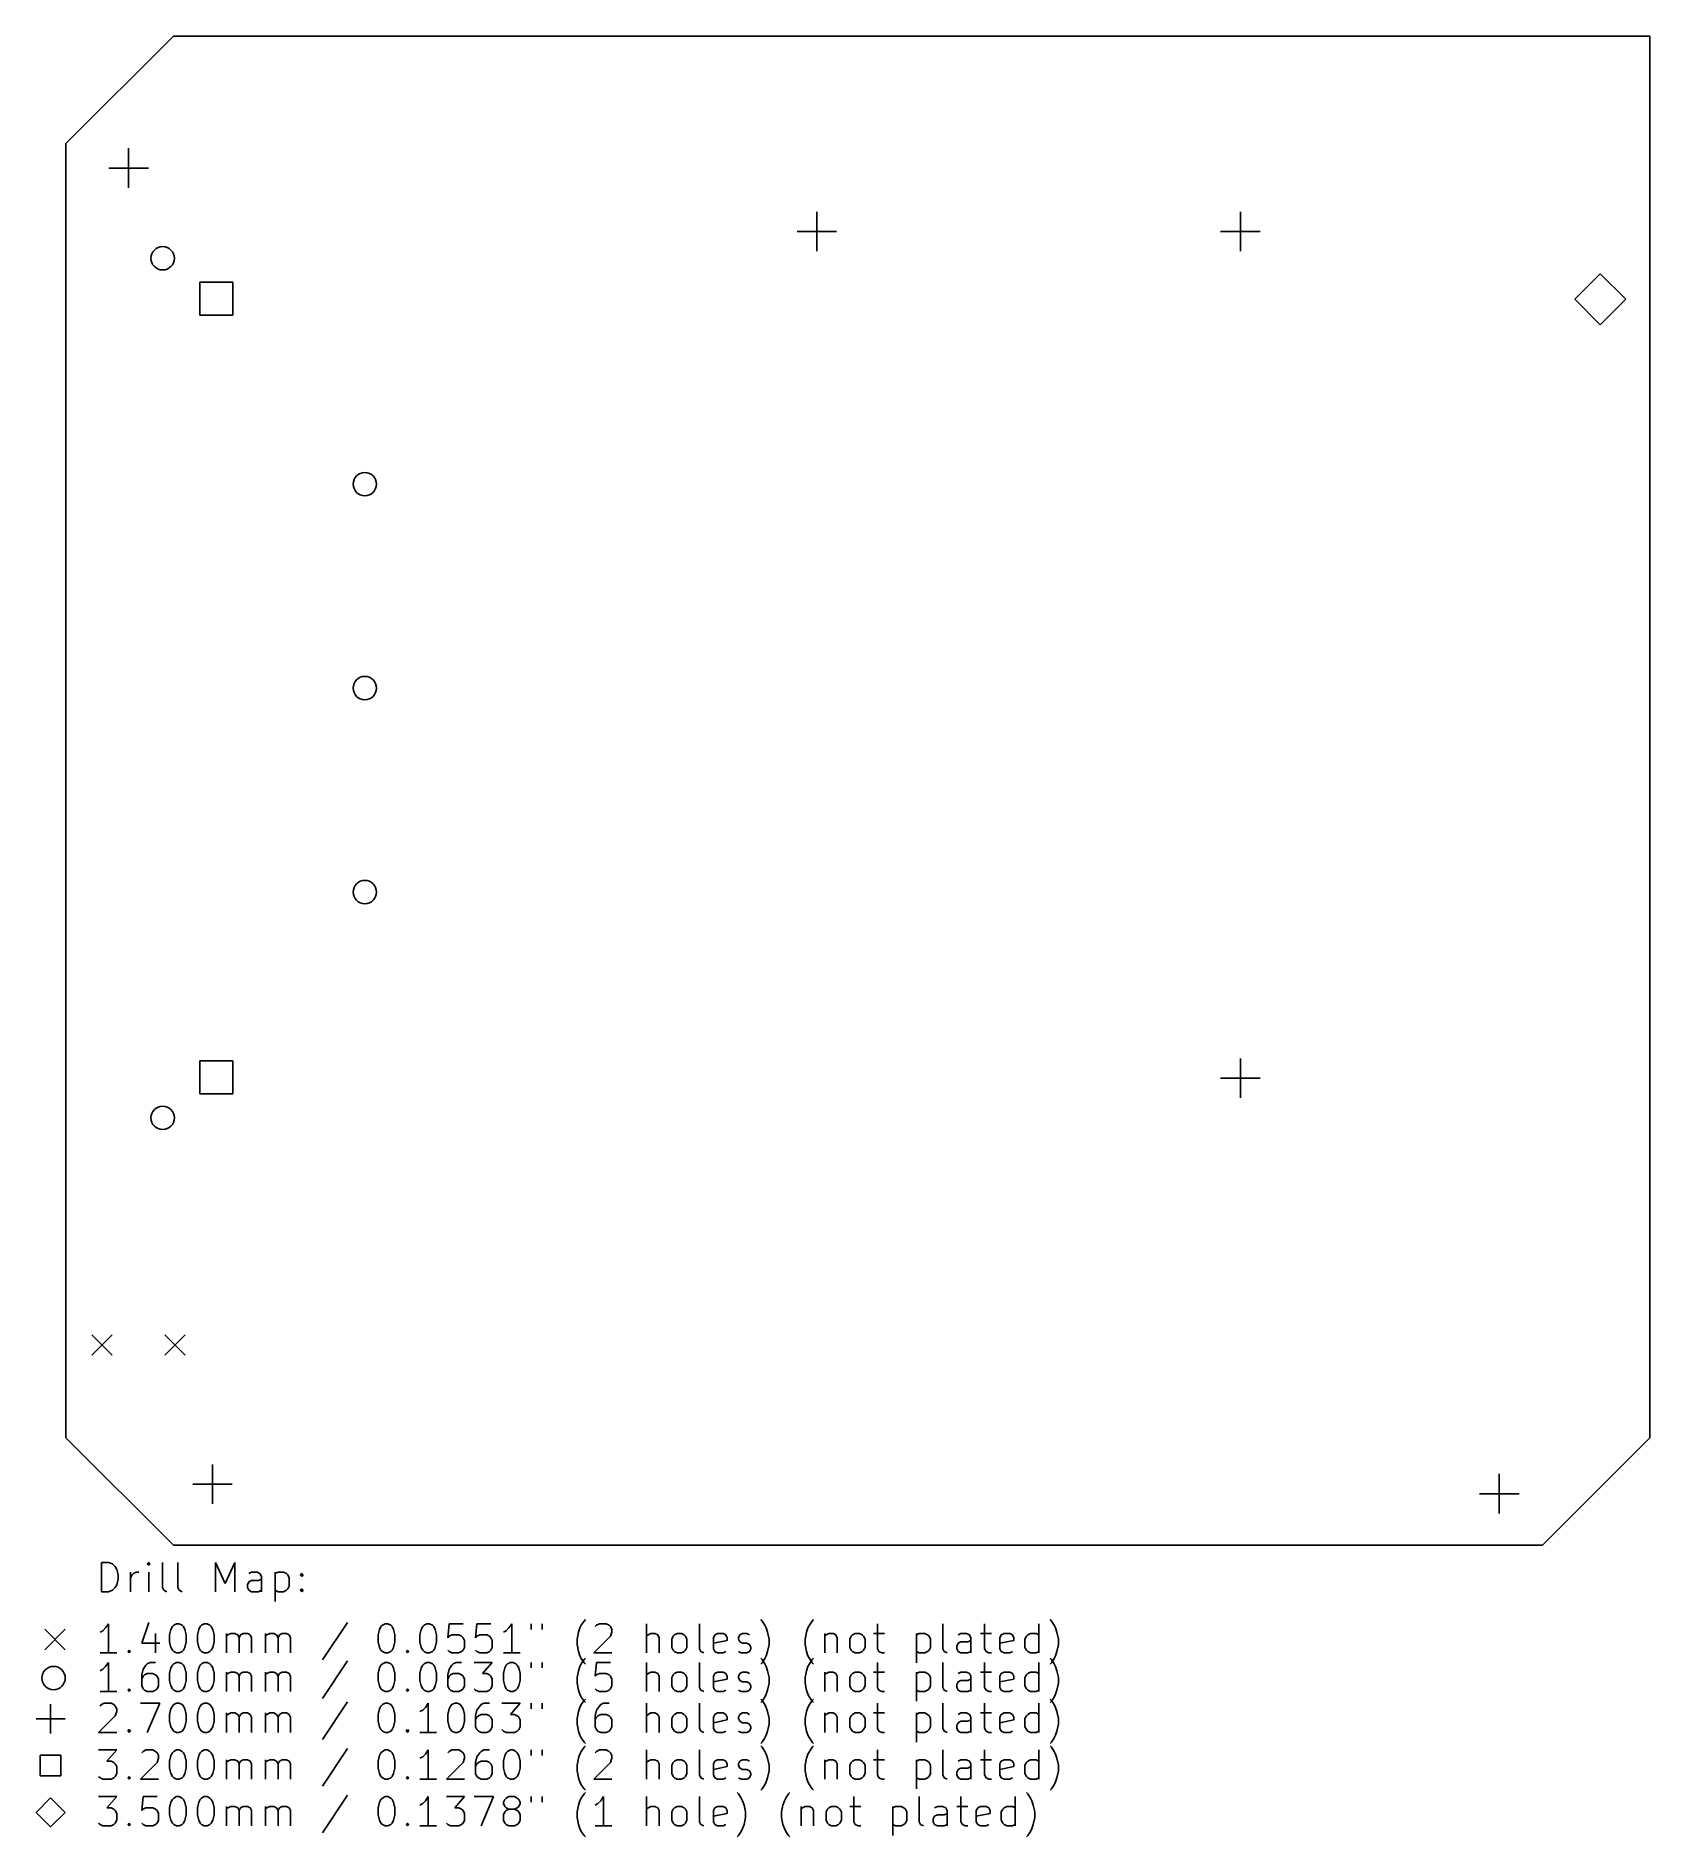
# Model space of a CAD drawing. Extents: x 48 to 158, y -168 to -45.
import ezdxf

# ---------------------------------------------------------------- set-up
doc = ezdxf.new("R2010")
doc.units = 0
doc.layers.add('BLACK', color=7, linetype='CONTINUOUS')

msp = doc.modelspace()

# ---------------------------------------------------------------- linework, layer by layer
at = {"layer": 'BLACK', "linetype": 'CONTINUOUS'}
for p, q in [((57.023, -44.958), (49.657, -52.324)), ((57.023, -44.958), (134.747, -44.958)), ((134.747, -44.958), (158.115, -44.958)), ((158.115, -140.97), (158.115, -44.958)), ((49.657, -140.97), (49.657, -52.324)), ((53.9496, -52.6504), (53.9496, -55.3504)), ((52.5996, -54.0004), (55.2996, -54.0004)), ((101.068, -56.996), (101.068, -59.696)), ((130.068, -56.996), (130.068, -59.696)), ((99.718, -58.346), (102.418, -58.346)), ((128.718, -58.346), (131.418, -58.346)), ((154.709, -61.242), (152.959, -62.992)), ((156.459, -62.992), (154.709, -61.242)), ((61.0919, -61.8185), (58.8289, -61.8185)), ((58.8289, -61.8185), (58.8289, -64.0815)), ((61.0919, -64.0815), (61.0919, -61.8185)), ((58.8289, -64.0815), (61.0919, -64.0815)), ((152.959, -62.992), (154.709, -64.742)), ((154.709, -64.742), (156.459, -62.992)), ((61.0919, -115.158), (58.8289, -115.158)), ((58.8289, -115.158), (58.8289, -117.422)), ((61.0919, -117.422), (61.0919, -115.158)), ((130.068, -114.996), (130.068, -117.696)), ((128.718, -116.346), (131.418, -116.346)), ((58.8289, -117.422), (61.0919, -117.422)), ((51.418, -133.92), (52.818, -135.32)), ((52.818, -133.92), (51.418, -135.32)), ((56.418, -133.92), (57.818, -135.32)), ((57.818, -133.92), (56.418, -135.32)), ((57.023, -148.336), (49.657, -140.97)), ((158.115, -140.97), (150.749, -148.336)), ((59.69, -142.795), (59.69, -145.495)), ((58.34, -144.145), (61.04, -144.145)), ((147.8, -143.45), (147.8, -146.15)), ((146.45, -144.8), (149.15, -144.8)), ((150.749, -148.336), (57.023, -148.336)), ((52.0832, -151.511), (52.0832, -149.511)), ((52.0832, -149.511), (52.5594, -149.511)), ((52.5594, -149.511), (52.8451, -149.606)), ((52.8451, -149.606), (53.0356, -149.797)), ((53.0356, -149.797), (53.1308, -149.987)), ((53.1308, -149.987), (53.226, -150.368)), ((53.226, -150.368), (53.226, -150.654)), ((54.0832, -151.511), (54.0832, -150.178)), ((54.0832, -150.559), (54.1784, -150.368)), ((54.1784, -150.368), (54.2737, -150.273)), ((54.2737, -150.273), (54.4641, -150.178)), ((54.4641, -150.178), (54.6546, -150.178)), ((55.3213, -149.511), (55.226, -149.606)), ((55.226, -149.606), (55.3213, -149.702)), ((55.4165, -149.606), (55.3213, -149.511)), ((55.3213, -149.511), (55.3213, -149.702)), ((55.3213, -149.702), (55.4165, -149.606)), ((55.3213, -151.511), (55.3213, -150.178)), ((56.2737, -151.226), (56.2737, -149.511)), ((57.3213, -151.226), (57.3213, -149.511)), ((59.8927, -151.511), (59.8927, -149.511)), ((59.8927, -149.511), (60.5594, -150.94)), ((60.5594, -150.94), (61.226, -149.511)), ((61.226, -149.511), (61.226, -151.511)), ((62.3689, -150.178), (62.1784, -150.273)), ((62.7499, -150.178), (62.3689, -150.178)), ((62.9403, -150.273), (62.7499, -150.178)), ((63.0356, -150.464), (62.9403, -150.273)), ((63.0356, -151.511), (63.0356, -150.464)), ((63.988, -150.178), (63.988, -152.178)), ((63.988, -150.273), (64.1784, -150.178)), ((64.1784, -150.178), (64.5594, -150.178)), ((64.5594, -150.178), (64.7499, -150.273)), ((64.7499, -150.273), (64.8451, -150.368)), ((64.8451, -150.368), (64.9403, -150.559)), ((65.7022, -150.368), (65.7975, -150.273)), ((65.7975, -150.464), (65.7022, -150.368)), ((65.7975, -150.273), (65.8927, -150.368)), ((65.7975, -150.273), (65.7975, -150.464)), ((65.8927, -150.368), (65.7975, -150.464)), ((52.5594, -151.511), (52.0832, -151.511)), ((52.8451, -151.416), (52.5594, -151.511)), ((53.0356, -151.226), (52.8451, -151.416)), ((53.1308, -151.035), (53.0356, -151.226)), ((53.226, -150.654), (53.1308, -151.035)), ((56.3689, -151.416), (56.2737, -151.226)), ((56.5594, -151.511), (56.3689, -151.416)), ((57.4165, -151.416), (57.3213, -151.226)), ((57.607, -151.511), (57.4165, -151.416)), ((62.0832, -151.035), (62.1784, -150.845)), ((62.0832, -151.226), (62.0832, -151.035)), ((62.1784, -151.416), (62.0832, -151.226)), ((62.1784, -150.845), (62.3689, -150.749)), ((62.3689, -151.511), (62.1784, -151.416)), ((62.3689, -150.749), (62.8451, -150.749)), ((62.8451, -151.511), (62.3689, -151.511)), ((62.8451, -150.749), (63.0356, -150.654)), ((63.0356, -151.416), (62.8451, -151.511)), ((64.1784, -151.511), (63.988, -151.416)), ((64.5594, -151.511), (64.1784, -151.511)), ((64.7499, -151.416), (64.5594, -151.511)), ((64.8451, -151.321), (64.7499, -151.416)), ((64.9403, -151.13), (64.8451, -151.321)), ((64.9403, -150.559), (64.9403, -151.13)), ((65.7022, -151.416), (65.7975, -151.321)), ((65.7975, -151.511), (65.7022, -151.416)), ((65.7975, -151.321), (65.8927, -151.416)), ((65.7975, -151.321), (65.7975, -151.511)), ((65.8927, -151.416), (65.7975, -151.511)), ((48.207, -154.086), (49.607, -155.486)), ((49.607, -154.086), (48.207, -155.486)), ((52.1784, -154.187), (51.988, -154.283)), ((52.3689, -153.997), (52.1784, -154.187)), ((52.5594, -153.711), (52.3689, -153.997)), ((52.5594, -155.711), (52.5594, -153.711)), ((55.3213, -153.616), (54.8451, -155.045)), ((56.7499, -154.473), (56.8451, -154.092)), ((56.8451, -154.092), (56.9403, -153.902)), ((56.9403, -153.902), (57.0356, -153.806)), ((57.0356, -153.806), (57.226, -153.711)), ((57.226, -153.711), (57.4165, -153.711)), ((57.4165, -153.711), (57.607, -153.806)), ((57.607, -153.806), (57.7022, -153.902)), ((57.7022, -153.902), (57.7975, -154.092)), ((57.7975, -154.092), (57.8927, -154.473)), ((58.6546, -154.473), (58.7499, -154.092)), ((58.7499, -154.092), (58.8451, -153.902)), ((58.8451, -153.902), (58.9403, -153.806)), ((58.9403, -153.806), (59.1308, -153.711)), ((59.1308, -153.711), (59.3213, -153.711)), ((59.3213, -153.711), (59.5118, -153.806)), ((59.5118, -153.806), (59.607, -153.902)), ((59.607, -153.902), (59.7022, -154.092)), ((59.7022, -154.092), (59.7975, -154.473)), ((68.9403, -153.616), (67.226, -156.187)), ((71.0356, -154.473), (71.1308, -154.092)), ((71.1308, -154.092), (71.226, -153.902)), ((71.226, -153.902), (71.3213, -153.806)), ((71.3213, -153.806), (71.5118, -153.711)), ((71.5118, -153.711), (71.7022, -153.711)), ((71.7022, -153.711), (71.8927, -153.806)), ((71.8927, -153.806), (71.988, -153.902)), ((71.988, -153.902), (72.0832, -154.092)), ((72.0832, -154.092), (72.1784, -154.473)), ((73.8927, -154.473), (73.988, -154.092)), ((73.988, -154.092), (74.0832, -153.902)), ((74.0832, -153.902), (74.1784, -153.806)), ((74.1784, -153.806), (74.3689, -153.711)), ((74.3689, -153.711), (74.5594, -153.711)), ((74.5594, -153.711), (74.7499, -153.806)), ((74.7499, -153.806), (74.8451, -153.902)), ((74.8451, -153.902), (74.9403, -154.092)), ((74.9403, -154.092), (75.0356, -154.473)), ((75.8927, -153.711), (75.7975, -154.664)), ((76.8451, -153.711), (75.8927, -153.711)), ((77.7975, -153.711), (77.7022, -154.664)), ((78.7499, -153.711), (77.7975, -153.711)), ((79.7975, -154.187), (79.607, -154.283)), ((79.988, -153.997), (79.7975, -154.187)), ((80.1784, -153.711), (79.988, -153.997)), ((80.1784, -155.711), (80.1784, -153.711)), ((81.5118, -153.711), (81.5118, -154.092)), ((82.2737, -153.711), (82.2737, -154.092)), ((84.7499, -154.283), (84.8451, -153.997)), ((84.8451, -153.997), (84.9403, -153.806)), ((84.9403, -153.806), (85.1308, -153.521)), ((85.1308, -153.521), (85.2261, -153.426)), ((85.8927, -153.902), (85.988, -153.806)), ((85.988, -153.806), (86.1784, -153.711)), ((86.1784, -153.711), (86.6546, -153.711)), ((86.6546, -153.711), (86.8451, -153.806)), ((86.8451, -153.806), (86.9403, -153.902)), ((86.9403, -153.902), (87.0356, -154.092)), ((87.0356, -154.092), (87.0356, -154.283)), ((89.4165, -155.711), (89.4165, -153.711)), ((93.0356, -155.426), (93.0356, -153.711)), ((97.3213, -153.521), (97.2261, -153.426)), ((97.5118, -153.806), (97.3213, -153.521)), ((97.607, -153.997), (97.5118, -153.806)), ((97.7022, -154.283), (97.607, -153.997)), ((100.369, -154.283), (100.464, -153.997)), ((100.464, -153.997), (100.559, -153.806)), ((100.559, -153.806), (100.75, -153.521)), ((100.75, -153.521), (100.845, -153.426)), ((105.226, -153.711), (105.226, -155.426)), ((109.702, -155.426), (109.702, -153.711)), ((112.559, -153.711), (112.559, -155.426)), ((116.274, -155.711), (116.274, -153.711)), ((117.131, -153.521), (117.036, -153.426)), ((117.321, -153.806), (117.131, -153.521)), ((117.417, -153.997), (117.321, -153.806)), ((117.512, -154.283), (117.417, -153.997)), ((54.8451, -155.045), (56.0832, -155.045)), ((55.7975, -154.378), (55.7975, -155.711)), ((56.7499, -154.949), (56.7499, -154.473)), ((56.8451, -155.33), (56.7499, -154.949)), ((56.9403, -155.521), (56.8451, -155.33)), ((57.7975, -155.33), (57.7022, -155.521)), ((57.8927, -154.949), (57.7975, -155.33)), ((57.8927, -154.473), (57.8927, -154.949)), ((58.6546, -154.949), (58.6546, -154.473)), ((58.7499, -155.33), (58.6546, -154.949)), ((58.8451, -155.521), (58.7499, -155.33)), ((59.7022, -155.33), (59.607, -155.521)), ((59.7975, -154.949), (59.7022, -155.33)), ((59.7975, -154.473), (59.7975, -154.949)), ((60.6546, -155.711), (60.6546, -154.378)), ((60.6546, -154.568), (60.7499, -154.473)), ((60.7499, -154.473), (60.9403, -154.378)), ((60.9403, -154.378), (61.226, -154.378)), ((61.226, -154.378), (61.4165, -154.473)), ((61.4165, -154.473), (61.5118, -154.664)), ((61.5118, -154.664), (61.607, -154.473)), ((61.5118, -154.664), (61.5118, -155.711)), ((61.607, -154.473), (61.7975, -154.378)), ((61.7975, -154.378), (62.0832, -154.378)), ((62.0832, -154.378), (62.2737, -154.473)), ((62.2737, -154.473), (62.3689, -154.664)), ((62.3689, -154.664), (62.3689, -155.711)), ((63.3213, -155.711), (63.3213, -154.378)), ((63.3213, -154.568), (63.4165, -154.473)), ((63.4165, -154.473), (63.607, -154.378)), ((63.607, -154.378), (63.8927, -154.378)), ((63.8927, -154.378), (64.0832, -154.473)), ((64.0832, -154.473), (64.1784, -154.664)), ((64.1784, -154.664), (64.2737, -154.473)), ((64.1784, -154.664), (64.1784, -155.711)), ((64.2737, -154.473), (64.4641, -154.378)), ((64.4641, -154.378), (64.7499, -154.378)), ((64.7499, -154.378), (64.9403, -154.473)), ((64.9403, -154.473), (65.0356, -154.664)), ((65.0356, -154.664), (65.0356, -155.711)), ((71.0356, -154.949), (71.0356, -154.473)), ((71.1308, -155.33), (71.0356, -154.949)), ((71.226, -155.521), (71.1308, -155.33)), ((72.0832, -155.33), (71.988, -155.521)), ((72.1784, -154.949), (72.0832, -155.33)), ((72.1784, -154.473), (72.1784, -154.949)), ((73.8927, -154.949), (73.8927, -154.473)), ((73.988, -155.33), (73.8927, -154.949)), ((74.0832, -155.521), (73.988, -155.33)), ((74.9403, -155.33), (74.8451, -155.521)), ((75.0356, -154.949), (74.9403, -155.33)), ((75.0356, -154.473), (75.0356, -154.949)), ((75.7975, -154.664), (75.8927, -154.568)), ((75.8927, -154.568), (76.0832, -154.473)), ((76.0832, -154.473), (76.5594, -154.473)), ((76.5594, -154.473), (76.7499, -154.568)), ((76.7499, -154.568), (76.8451, -154.664)), ((76.8451, -154.664), (76.9403, -154.854)), ((76.9403, -155.33), (76.8451, -155.521)), ((76.9403, -154.854), (76.9403, -155.33)), ((77.7022, -154.664), (77.7975, -154.568)), ((77.7975, -154.568), (77.988, -154.473)), ((77.988, -154.473), (78.4641, -154.473)), ((78.4641, -154.473), (78.6546, -154.568)), ((78.6546, -154.568), (78.7499, -154.664)), ((78.7499, -154.664), (78.8451, -154.854)), ((78.8451, -155.33), (78.7499, -155.521)), ((78.8451, -154.854), (78.8451, -155.33)), ((84.6546, -154.759), (84.7499, -154.283)), ((84.6546, -155.14), (84.6546, -154.759)), ((84.7499, -155.616), (84.6546, -155.14)), ((86.9403, -154.568), (85.7975, -155.711)), ((87.0356, -154.283), (86.9403, -154.568)), ((89.5118, -154.473), (89.4165, -154.568)), ((89.7022, -154.378), (89.5118, -154.473)), ((89.988, -154.378), (89.7022, -154.378)), ((90.1784, -154.473), (89.988, -154.378)), ((90.2737, -154.664), (90.1784, -154.473)), ((90.2737, -155.711), (90.2737, -154.664)), ((91.1308, -154.759), (91.2261, -154.568)), ((91.1308, -155.33), (91.1308, -154.759)), ((91.2261, -155.521), (91.1308, -155.33)), ((91.2261, -154.568), (91.3213, -154.473)), ((91.3213, -154.473), (91.5118, -154.378)), ((91.5118, -154.378), (91.7975, -154.378)), ((91.7975, -154.378), (91.988, -154.473)), ((91.988, -154.473), (92.0832, -154.568)), ((92.0832, -154.568), (92.1784, -154.759)), ((92.1784, -155.33), (92.0832, -155.521)), ((92.1784, -154.759), (92.1784, -155.33)), ((93.1308, -155.616), (93.0356, -155.426)), ((93.988, -154.664), (94.0832, -154.473)), ((93.988, -155.426), (93.988, -154.664)), ((94.9403, -154.854), (93.988, -155.045)), ((94.0832, -155.616), (93.988, -155.426)), ((94.0832, -154.473), (94.2737, -154.378)), ((94.2737, -154.378), (94.6546, -154.378)), ((94.6546, -154.378), (94.8451, -154.473)), ((94.8451, -154.473), (94.9403, -154.664)), ((94.9403, -154.664), (94.9403, -154.854)), ((95.7022, -154.664), (95.7975, -154.473)), ((95.7022, -154.759), (95.7022, -154.664)), ((95.7975, -154.949), (95.7022, -154.759)), ((95.7975, -154.473), (95.988, -154.378)), ((95.988, -155.045), (95.7975, -154.949)), ((95.988, -154.378), (96.2737, -154.378)), ((96.2737, -155.045), (95.988, -155.045)), ((96.2737, -154.378), (96.4641, -154.473)), ((96.4641, -155.14), (96.2737, -155.045)), ((96.5594, -155.33), (96.4641, -155.14)), ((96.4641, -155.616), (96.5594, -155.426)), ((96.5594, -155.426), (96.5594, -155.33)), ((97.7975, -154.759), (97.7022, -154.283)), ((97.7022, -155.616), (97.7975, -155.14)), ((97.7975, -155.14), (97.7975, -154.759)), ((100.274, -154.759), (100.369, -154.283)), ((100.274, -155.14), (100.274, -154.759)), ((100.369, -155.616), (100.274, -155.14)), ((101.607, -154.378), (101.607, -155.711)), ((101.607, -154.568), (101.702, -154.473)), ((101.702, -154.473), (101.893, -154.378)), ((101.893, -154.378), (102.178, -154.378)), ((102.178, -154.378), (102.369, -154.473)), ((102.369, -154.473), (102.464, -154.664)), ((102.464, -154.664), (102.464, -155.711)), ((103.321, -154.759), (103.417, -154.568)), ((103.321, -155.33), (103.321, -154.759)), ((103.417, -155.521), (103.321, -155.33)), ((103.417, -154.568), (103.512, -154.473)), ((103.512, -154.473), (103.702, -154.378)), ((103.702, -154.378), (103.988, -154.378)), ((103.988, -154.378), (104.178, -154.473)), ((104.178, -154.473), (104.274, -154.568)), ((104.274, -154.568), (104.369, -154.759)), ((104.369, -155.33), (104.274, -155.521)), ((104.369, -154.759), (104.369, -155.33)), ((104.94, -154.378), (105.702, -154.378)), ((105.226, -155.426), (105.321, -155.616)), ((107.893, -154.378), (107.893, -156.378)), ((107.893, -154.473), (108.083, -154.378)), ((108.083, -154.378), (108.464, -154.378)), ((108.464, -154.378), (108.655, -154.473)), ((108.655, -154.473), (108.75, -154.568)), ((108.75, -154.568), (108.845, -154.759)), ((108.845, -155.33), (108.75, -155.521)), ((108.845, -154.759), (108.845, -155.33)), ((109.797, -155.616), (109.702, -155.426)), ((110.655, -155.235), (110.75, -155.045)), ((110.655, -155.426), (110.655, -155.235)), ((110.75, -155.616), (110.655, -155.426)), ((110.94, -154.378), (110.75, -154.473)), ((110.75, -155.045), (110.94, -154.949)), ((111.321, -154.378), (110.94, -154.378)), ((110.94, -154.949), (111.417, -154.949)), ((111.512, -154.473), (111.321, -154.378)), ((111.417, -154.949), (111.607, -154.854)), ((111.607, -154.664), (111.512, -154.473)), ((111.607, -155.711), (111.607, -154.664)), ((112.274, -154.378), (113.036, -154.378)), ((112.559, -155.426), (112.655, -155.616)), ((113.607, -154.664), (113.702, -154.473)), ((113.607, -155.426), (113.607, -154.664)), ((114.559, -154.854), (113.607, -155.045)), ((113.702, -155.616), (113.607, -155.426)), ((113.702, -154.473), (113.893, -154.378)), ((113.893, -154.378), (114.274, -154.378)), ((114.274, -154.378), (114.464, -154.473)), ((114.464, -154.473), (114.559, -154.664)), ((114.559, -154.664), (114.559, -154.854)), ((115.321, -154.759), (115.417, -154.568)), ((115.321, -155.33), (115.321, -154.759)), ((115.417, -155.521), (115.321, -155.33)), ((115.417, -154.568), (115.512, -154.473)), ((115.512, -154.473), (115.702, -154.378)), ((115.702, -154.378), (116.083, -154.378)), ((116.083, -154.378), (116.274, -154.473)), ((117.607, -154.759), (117.512, -154.283)), ((117.512, -155.616), (117.607, -155.14)), ((117.607, -155.14), (117.607, -154.759)), ((53.1308, -155.711), (51.988, -155.711)), ((52.3689, -156.637), (52.1784, -156.827)), ((52.5594, -156.351), (52.3689, -156.637)), ((52.5594, -158.351), (52.5594, -156.351)), ((53.8927, -155.616), (53.988, -155.521)), ((53.988, -155.711), (53.8927, -155.616)), ((53.988, -155.521), (54.0832, -155.616)), ((53.988, -155.521), (53.988, -155.711)), ((54.0832, -155.616), (53.988, -155.711)), ((55.1308, -156.542), (54.9403, -156.827)), ((55.226, -156.446), (55.1308, -156.542)), ((55.4165, -156.351), (55.226, -156.446)), ((55.7975, -156.351), (55.4165, -156.351)), ((56.8451, -156.732), (56.9403, -156.542)), ((57.0356, -155.616), (56.9403, -155.521)), ((56.9403, -156.542), (57.0356, -156.446)), ((57.226, -155.711), (57.0356, -155.616)), ((57.0356, -156.446), (57.226, -156.351)), ((57.4165, -155.711), (57.226, -155.711)), ((57.226, -156.351), (57.4165, -156.351)), ((57.607, -155.616), (57.4165, -155.711)), ((57.4165, -156.351), (57.607, -156.446)), ((57.7022, -155.521), (57.607, -155.616)), ((57.607, -156.446), (57.7022, -156.542)), ((57.7022, -156.542), (57.7975, -156.732)), ((58.7499, -156.732), (58.8451, -156.542)), ((58.9403, -155.616), (58.8451, -155.521)), ((58.8451, -156.542), (58.9403, -156.446)), ((59.1308, -155.711), (58.9403, -155.616)), ((58.9403, -156.446), (59.1308, -156.351)), ((59.3213, -155.711), (59.1308, -155.711)), ((59.1308, -156.351), (59.3213, -156.351)), ((59.5118, -155.616), (59.3213, -155.711)), ((59.3213, -156.351), (59.5118, -156.446)), ((59.607, -155.521), (59.5118, -155.616)), ((59.5118, -156.446), (59.607, -156.542)), ((59.607, -156.542), (59.7022, -156.732)), ((68.9403, -156.256), (67.226, -158.827)), ((71.1308, -156.732), (71.226, -156.542)), ((71.3213, -155.616), (71.226, -155.521)), ((71.226, -156.542), (71.3213, -156.446)), ((71.5118, -155.711), (71.3213, -155.616)), ((71.3213, -156.446), (71.5118, -156.351)), ((71.7022, -155.711), (71.5118, -155.711)), ((71.5118, -156.351), (71.7022, -156.351)), ((71.8927, -155.616), (71.7022, -155.711)), ((71.7022, -156.351), (71.8927, -156.446)), ((71.988, -155.521), (71.8927, -155.616)), ((71.8927, -156.446), (71.988, -156.542)), ((71.988, -156.542), (72.0832, -156.732)), ((72.9403, -155.616), (73.0356, -155.521)), ((73.0356, -155.711), (72.9403, -155.616)), ((73.0356, -155.521), (73.1308, -155.616)), ((73.0356, -155.521), (73.0356, -155.711)), ((73.1308, -155.616), (73.0356, -155.711)), ((73.988, -156.732), (74.0832, -156.542)), ((74.1784, -155.616), (74.0832, -155.521)), ((74.0832, -156.542), (74.1784, -156.446)), ((74.3689, -155.711), (74.1784, -155.616)), ((74.1784, -156.446), (74.3689, -156.351)), ((74.5594, -155.711), (74.3689, -155.711)), ((74.3689, -156.351), (74.5594, -156.351)), ((74.7499, -155.616), (74.5594, -155.711)), ((74.5594, -156.351), (74.7499, -156.446)), ((74.8451, -155.521), (74.7499, -155.616)), ((74.7499, -156.446), (74.8451, -156.542)), ((74.8451, -156.542), (74.9403, -156.732)), ((75.8927, -155.616), (75.7975, -155.521)), ((76.0832, -155.711), (75.8927, -155.616)), ((76.0832, -156.542), (75.8927, -156.827)), ((76.5594, -155.711), (76.0832, -155.711)), ((76.1784, -156.446), (76.0832, -156.542)), ((76.3689, -156.351), (76.1784, -156.446)), ((76.7499, -156.351), (76.3689, -156.351)), ((76.7499, -155.616), (76.5594, -155.711)), ((76.8451, -155.521), (76.7499, -155.616)), ((77.607, -156.351), (78.8451, -156.351)), ((77.7975, -155.616), (77.7022, -155.521)), ((77.988, -155.711), (77.7975, -155.616)), ((78.4641, -155.711), (77.988, -155.711)), ((78.8451, -156.351), (78.1784, -157.113)), ((78.6546, -155.616), (78.4641, -155.711)), ((78.7499, -155.521), (78.6546, -155.616)), ((80.7499, -155.711), (79.607, -155.711)), ((79.7022, -156.732), (79.7975, -156.542)), ((79.7975, -156.542), (79.8927, -156.446)), ((79.8927, -156.446), (80.0832, -156.351)), ((80.0832, -156.351), (80.2737, -156.351)), ((80.2737, -156.351), (80.4641, -156.446)), ((80.4641, -156.446), (80.5594, -156.542)), ((80.5594, -156.542), (80.6546, -156.732)), ((81.5118, -156.351), (81.5118, -156.732)), ((82.2737, -156.351), (82.2737, -156.732)), ((84.8451, -155.902), (84.7499, -155.616)), ((84.7499, -156.923), (84.8451, -156.637)), ((84.9403, -156.092), (84.8451, -155.902)), ((84.8451, -156.637), (84.9403, -156.446)), ((85.1308, -156.378), (84.9403, -156.092)), ((84.9403, -156.446), (85.1308, -156.161)), ((85.1308, -156.161), (85.2261, -156.066)), ((85.2261, -156.473), (85.1308, -156.378)), ((85.7975, -155.711), (87.0356, -155.711)), ((85.988, -156.351), (85.8927, -157.304)), ((86.9403, -156.351), (85.988, -156.351)), ((89.4165, -158.351), (89.4165, -156.351)), ((91.3213, -155.616), (91.2261, -155.521)), ((91.5118, -155.711), (91.3213, -155.616)), ((91.7975, -155.711), (91.5118, -155.711)), ((91.988, -155.616), (91.7975, -155.711)), ((92.0832, -155.521), (91.988, -155.616)), ((93.0356, -158.066), (93.0356, -156.351)), ((93.3213, -155.711), (93.1308, -155.616)), ((94.2737, -155.711), (94.0832, -155.616)), ((94.6546, -155.711), (94.2737, -155.711)), ((94.8451, -155.616), (94.6546, -155.711)), ((95.7022, -155.616), (95.8927, -155.711)), ((95.8927, -155.711), (96.2737, -155.711)), ((96.2737, -155.711), (96.4641, -155.616)), ((97.3213, -156.161), (97.2261, -156.066)), ((97.2261, -156.473), (97.3213, -156.378)), ((97.3213, -156.378), (97.5118, -156.092)), ((97.5118, -156.446), (97.3213, -156.161)), ((97.5118, -156.092), (97.607, -155.902)), ((97.607, -156.637), (97.5118, -156.446)), ((97.607, -155.902), (97.7022, -155.616)), ((97.7022, -156.923), (97.607, -156.637)), ((100.464, -155.902), (100.369, -155.616)), ((100.369, -156.923), (100.464, -156.637)), ((100.559, -156.092), (100.464, -155.902)), ((100.464, -156.637), (100.559, -156.446)), ((100.75, -156.378), (100.559, -156.092)), ((100.559, -156.446), (100.75, -156.161)), ((100.75, -156.161), (100.845, -156.066)), ((100.845, -156.473), (100.75, -156.378)), ((103.512, -155.616), (103.417, -155.521)), ((103.702, -155.711), (103.512, -155.616)), ((103.988, -155.711), (103.702, -155.711)), ((104.178, -155.616), (103.988, -155.711)), ((104.274, -155.521), (104.178, -155.616)), ((105.226, -156.351), (105.226, -158.066)), ((105.321, -155.616), (105.512, -155.711)), ((105.512, -155.711), (105.702, -155.711)), ((108.083, -155.711), (107.893, -155.616)), ((108.464, -155.711), (108.083, -155.711)), ((108.655, -155.616), (108.464, -155.711)), ((108.75, -155.521), (108.655, -155.616)), ((109.702, -158.066), (109.702, -156.351)), ((109.988, -155.711), (109.797, -155.616)), ((110.94, -155.711), (110.75, -155.616)), ((111.417, -155.711), (110.94, -155.711)), ((111.607, -155.616), (111.417, -155.711)), ((112.559, -156.351), (112.559, -158.066)), ((112.655, -155.616), (112.845, -155.711)), ((112.845, -155.711), (113.036, -155.711)), ((113.893, -155.711), (113.702, -155.616)), ((114.274, -155.711), (113.893, -155.711)), ((114.464, -155.616), (114.274, -155.711)), ((115.512, -155.616), (115.417, -155.521)), ((115.702, -155.711), (115.512, -155.616)), ((116.083, -155.711), (115.702, -155.711)), ((116.274, -155.616), (116.083, -155.711)), ((116.274, -158.351), (116.274, -156.351)), ((117.131, -156.161), (117.036, -156.066)), ((117.036, -156.473), (117.131, -156.378)), ((117.131, -156.378), (117.321, -156.092)), ((117.321, -156.446), (117.131, -156.161)), ((117.321, -156.092), (117.417, -155.902)), ((117.417, -156.637), (117.321, -156.446)), ((117.417, -155.902), (117.512, -155.616)), ((117.512, -156.923), (117.417, -156.637)), ((52.1784, -156.827), (51.988, -156.923)), ((54.9403, -156.827), (54.8451, -157.208)), ((54.8451, -157.208), (54.8451, -157.97)), ((54.9403, -157.304), (54.8451, -157.494)), ((55.0356, -157.208), (54.9403, -157.304)), ((55.226, -157.113), (55.0356, -157.208)), ((55.607, -157.113), (55.226, -157.113)), ((55.7975, -157.208), (55.607, -157.113)), ((55.8927, -157.304), (55.7975, -157.208)), ((55.988, -157.494), (55.8927, -157.304)), ((55.988, -157.97), (55.988, -157.494)), ((56.7499, -157.113), (56.8451, -156.732)), ((56.7499, -157.589), (56.7499, -157.113)), ((56.8451, -157.97), (56.7499, -157.589)), ((57.7975, -156.732), (57.8927, -157.113)), ((57.8927, -157.589), (57.7975, -157.97)), ((57.8927, -157.113), (57.8927, -157.589)), ((58.6546, -157.113), (58.7499, -156.732)), ((58.6546, -157.589), (58.6546, -157.113)), ((58.7499, -157.97), (58.6546, -157.589)), ((59.7022, -156.732), (59.7975, -157.113)), ((59.7975, -157.589), (59.7022, -157.97)), ((59.7975, -157.113), (59.7975, -157.589)), ((60.6546, -158.351), (60.6546, -157.018)), ((60.6546, -157.208), (60.7499, -157.113)), ((60.7499, -157.113), (60.9403, -157.018)), ((60.9403, -157.018), (61.226, -157.018)), ((61.226, -157.018), (61.4165, -157.113)), ((61.4165, -157.113), (61.5118, -157.304)), ((61.5118, -157.304), (61.607, -157.113)), ((61.5118, -157.304), (61.5118, -158.351)), ((61.607, -157.113), (61.7975, -157.018)), ((61.7975, -157.018), (62.0832, -157.018)), ((62.0832, -157.018), (62.2737, -157.113)), ((62.2737, -157.113), (62.3689, -157.304)), ((62.3689, -157.304), (62.3689, -158.351)), ((63.3213, -158.351), (63.3213, -157.018)), ((63.3213, -157.208), (63.4165, -157.113)), ((63.4165, -157.113), (63.607, -157.018)), ((63.607, -157.018), (63.8927, -157.018)), ((63.8927, -157.018), (64.0832, -157.113)), ((64.0832, -157.113), (64.1784, -157.304)), ((64.1784, -157.304), (64.2737, -157.113)), ((64.1784, -157.304), (64.1784, -158.351)), ((64.2737, -157.113), (64.4641, -157.018)), ((64.4641, -157.018), (64.7499, -157.018)), ((64.7499, -157.018), (64.9403, -157.113)), ((64.9403, -157.113), (65.0356, -157.304)), ((65.0356, -157.304), (65.0356, -158.351)), ((71.0356, -157.113), (71.1308, -156.732)), ((71.0356, -157.589), (71.0356, -157.113)), ((71.1308, -157.97), (71.0356, -157.589)), ((72.0832, -156.732), (72.1784, -157.113)), ((72.1784, -157.589), (72.0832, -157.97)), ((72.1784, -157.113), (72.1784, -157.589)), ((73.8927, -157.113), (73.988, -156.732)), ((73.8927, -157.589), (73.8927, -157.113)), ((73.988, -157.97), (73.8927, -157.589)), ((74.9403, -156.732), (75.0356, -157.113)), ((75.0356, -157.589), (74.9403, -157.97)), ((75.0356, -157.113), (75.0356, -157.589)), ((75.8927, -156.827), (75.7975, -157.208)), ((75.7975, -157.208), (75.7975, -157.97)), ((75.8927, -157.304), (75.7975, -157.494)), ((75.988, -157.208), (75.8927, -157.304)), ((76.1784, -157.113), (75.988, -157.208)), ((76.5594, -157.113), (76.1784, -157.113)), ((76.7499, -157.208), (76.5594, -157.113)), ((76.8451, -157.304), (76.7499, -157.208)), ((76.9403, -157.494), (76.8451, -157.304)), ((76.9403, -157.97), (76.9403, -157.494)), ((78.1784, -157.113), (78.4641, -157.113)), ((78.4641, -157.113), (78.6546, -157.208)), ((78.6546, -157.208), (78.7499, -157.304)), ((78.7499, -157.304), (78.8451, -157.494)), ((78.8451, -157.494), (78.8451, -157.97)), ((79.607, -157.113), (79.7022, -156.732)), ((79.607, -157.589), (79.607, -157.113)), ((79.7022, -157.97), (79.607, -157.589)), ((80.6546, -156.732), (80.7499, -157.113)), ((80.7499, -157.589), (80.6546, -157.97)), ((80.7499, -157.113), (80.7499, -157.589)), ((84.6546, -157.399), (84.7499, -156.923)), ((84.6546, -157.78), (84.6546, -157.399)), ((84.7499, -158.256), (84.6546, -157.78)), ((85.8927, -157.304), (85.988, -157.208)), ((85.988, -157.208), (86.1784, -157.113)), ((86.1784, -157.113), (86.6546, -157.113)), ((86.6546, -157.113), (86.8451, -157.208)), ((86.8451, -157.208), (86.9403, -157.304)), ((86.9403, -157.304), (87.0356, -157.494)), ((87.0356, -157.494), (87.0356, -157.97)), ((89.5118, -157.113), (89.4165, -157.208)), ((89.7022, -157.018), (89.5118, -157.113)), ((89.988, -157.018), (89.7022, -157.018)), ((90.1784, -157.113), (89.988, -157.018)), ((90.2737, -157.304), (90.1784, -157.113)), ((90.2737, -158.351), (90.2737, -157.304)), ((91.1308, -157.399), (91.2261, -157.208)), ((91.1308, -157.97), (91.1308, -157.399)), ((91.2261, -157.208), (91.3213, -157.113)), ((91.3213, -157.113), (91.5118, -157.018)), ((91.5118, -157.018), (91.7975, -157.018)), ((91.7975, -157.018), (91.988, -157.113)), ((91.988, -157.113), (92.0832, -157.208)), ((92.0832, -157.208), (92.1784, -157.399)), ((92.1784, -157.399), (92.1784, -157.97)), ((93.988, -157.304), (94.0832, -157.113)), ((93.988, -158.066), (93.988, -157.304)), ((94.9403, -157.494), (93.988, -157.685)), ((94.0832, -157.113), (94.2737, -157.018)), ((94.2737, -157.018), (94.6546, -157.018)), ((94.6546, -157.018), (94.8451, -157.113)), ((94.8451, -157.113), (94.9403, -157.304)), ((94.9403, -157.304), (94.9403, -157.494)), ((95.7022, -157.304), (95.7975, -157.113)), ((95.7022, -157.399), (95.7022, -157.304)), ((95.7975, -157.589), (95.7022, -157.399)), ((95.7975, -157.113), (95.988, -157.018)), ((95.988, -157.685), (95.7975, -157.589)), ((95.988, -157.018), (96.2737, -157.018)), ((96.2737, -157.685), (95.988, -157.685)), ((96.2737, -157.018), (96.4641, -157.113)), ((96.4641, -157.78), (96.2737, -157.685)), ((96.5594, -157.97), (96.4641, -157.78)), ((97.7975, -157.399), (97.7022, -156.923)), ((97.7022, -158.256), (97.7975, -157.78)), ((97.7975, -157.78), (97.7975, -157.399)), ((100.274, -157.399), (100.369, -156.923)), ((100.274, -157.78), (100.274, -157.399)), ((100.369, -158.256), (100.274, -157.78)), ((101.607, -157.018), (101.607, -158.351)), ((101.607, -157.208), (101.702, -157.113)), ((101.702, -157.113), (101.893, -157.018)), ((101.893, -157.018), (102.178, -157.018)), ((102.178, -157.018), (102.369, -157.113)), ((102.369, -157.113), (102.464, -157.304)), ((102.464, -157.304), (102.464, -158.351)), ((103.321, -157.399), (103.417, -157.208)), ((103.321, -157.97), (103.321, -157.399)), ((103.417, -157.208), (103.512, -157.113)), ((103.512, -157.113), (103.702, -157.018)), ((103.702, -157.018), (103.988, -157.018)), ((103.988, -157.018), (104.178, -157.113)), ((104.178, -157.113), (104.274, -157.208)), ((104.274, -157.208), (104.369, -157.399)), ((104.369, -157.399), (104.369, -157.97)), ((104.94, -157.018), (105.702, -157.018)), ((107.893, -157.018), (107.893, -159.018)), ((107.893, -157.113), (108.083, -157.018)), ((108.083, -157.018), (108.464, -157.018)), ((108.464, -157.018), (108.655, -157.113)), ((108.655, -157.113), (108.75, -157.208)), ((108.75, -157.208), (108.845, -157.399)), ((108.845, -157.399), (108.845, -157.97)), ((110.655, -157.875), (110.75, -157.685)), ((110.655, -158.066), (110.655, -157.875)), ((110.94, -157.018), (110.75, -157.113)), ((110.75, -157.685), (110.94, -157.589)), ((111.321, -157.018), (110.94, -157.018)), ((110.94, -157.589), (111.417, -157.589)), ((111.512, -157.113), (111.321, -157.018)), ((111.417, -157.589), (111.607, -157.494)), ((111.607, -157.304), (111.512, -157.113)), ((111.607, -158.351), (111.607, -157.304)), ((112.274, -157.018), (113.036, -157.018)), ((113.607, -157.304), (113.702, -157.113)), ((113.607, -158.066), (113.607, -157.304)), ((114.559, -157.494), (113.607, -157.685)), ((113.702, -157.113), (113.893, -157.018)), ((113.893, -157.018), (114.274, -157.018)), ((114.274, -157.018), (114.464, -157.113)), ((114.464, -157.113), (114.559, -157.304)), ((114.559, -157.304), (114.559, -157.494)), ((115.321, -157.399), (115.417, -157.208)), ((115.321, -157.97), (115.321, -157.399)), ((115.417, -157.208), (115.512, -157.113)), ((115.512, -157.113), (115.702, -157.018)), ((115.702, -157.018), (116.083, -157.018)), ((116.083, -157.018), (116.274, -157.113)), ((117.607, -157.399), (117.512, -156.923)), ((117.512, -158.256), (117.607, -157.78)), ((117.607, -157.78), (117.607, -157.399)), ((53.1308, -158.351), (51.988, -158.351)), ((53.8927, -158.256), (53.988, -158.161)), ((53.988, -158.351), (53.8927, -158.256)), ((53.988, -158.161), (54.0832, -158.256)), ((53.988, -158.161), (53.988, -158.351)), ((54.0832, -158.256), (53.988, -158.351)), ((54.8451, -157.97), (54.9403, -158.161)), ((54.9403, -158.161), (55.0356, -158.256)), ((55.0356, -158.256), (55.226, -158.351)), ((55.226, -158.351), (55.607, -158.351)), ((55.607, -158.351), (55.7975, -158.256)), ((55.7975, -158.256), (55.8927, -158.161)), ((55.8927, -158.161), (55.988, -157.97)), ((56.9403, -158.161), (56.8451, -157.97)), ((57.0356, -158.256), (56.9403, -158.161)), ((57.226, -158.351), (57.0356, -158.256)), ((57.4165, -158.351), (57.226, -158.351)), ((57.607, -158.256), (57.4165, -158.351)), ((57.7022, -158.161), (57.607, -158.256)), ((57.7975, -157.97), (57.7022, -158.161)), ((58.8451, -158.161), (58.7499, -157.97)), ((58.9403, -158.256), (58.8451, -158.161)), ((59.1308, -158.351), (58.9403, -158.256)), ((59.3213, -158.351), (59.1308, -158.351)), ((59.5118, -158.256), (59.3213, -158.351)), ((59.607, -158.161), (59.5118, -158.256)), ((59.7022, -157.97), (59.607, -158.161)), ((68.9403, -159.056), (67.226, -161.628)), ((71.226, -158.161), (71.1308, -157.97)), ((71.3213, -158.256), (71.226, -158.161)), ((71.5118, -158.351), (71.3213, -158.256)), ((71.7022, -158.351), (71.5118, -158.351)), ((71.8927, -158.256), (71.7022, -158.351)), ((71.988, -158.161), (71.8927, -158.256)), ((72.0832, -157.97), (71.988, -158.161)), ((72.9403, -158.256), (73.0356, -158.161)), ((73.0356, -158.351), (72.9403, -158.256)), ((73.0356, -158.161), (73.1308, -158.256)), ((73.0356, -158.161), (73.0356, -158.351)), ((73.1308, -158.256), (73.0356, -158.351)), ((74.0832, -158.161), (73.988, -157.97)), ((74.1784, -158.256), (74.0832, -158.161)), ((74.3689, -158.351), (74.1784, -158.256)), ((74.5594, -158.351), (74.3689, -158.351)), ((74.7499, -158.256), (74.5594, -158.351)), ((74.8451, -158.161), (74.7499, -158.256)), ((74.9403, -157.97), (74.8451, -158.161)), ((75.7975, -157.97), (75.8927, -158.161)), ((75.8927, -158.161), (75.988, -158.256)), ((75.988, -158.256), (76.1784, -158.351)), ((76.1784, -158.351), (76.5594, -158.351)), ((76.5594, -158.351), (76.7499, -158.256)), ((76.7499, -158.256), (76.8451, -158.161)), ((76.8451, -158.161), (76.9403, -157.97)), ((77.7022, -158.256), (77.607, -158.161)), ((77.8927, -158.351), (77.7022, -158.256)), ((78.4641, -158.351), (77.8927, -158.351)), ((78.6546, -158.256), (78.4641, -158.351)), ((78.7499, -158.161), (78.6546, -158.256)), ((78.8451, -157.97), (78.7499, -158.161)), ((79.7975, -158.161), (79.7022, -157.97)), ((79.8927, -158.256), (79.7975, -158.161)), ((80.0832, -158.351), (79.8927, -158.256)), ((80.2737, -158.351), (80.0832, -158.351)), ((80.4641, -158.256), (80.2737, -158.351)), ((80.5594, -158.161), (80.4641, -158.256)), ((80.6546, -157.97), (80.5594, -158.161)), ((84.8451, -158.542), (84.7499, -158.256)), ((84.9403, -158.732), (84.8451, -158.542)), ((85.1308, -159.018), (84.9403, -158.732)), ((84.9403, -159.247), (85.1308, -158.961)), ((85.1308, -158.961), (85.2261, -158.866)), ((85.2261, -159.113), (85.1308, -159.018)), ((85.988, -158.256), (85.8927, -158.161)), ((86.1784, -158.351), (85.988, -158.256)), ((86.6546, -158.351), (86.1784, -158.351)), ((86.8451, -158.256), (86.6546, -158.351)), ((86.9403, -158.161), (86.8451, -158.256)), ((87.0356, -157.97), (86.9403, -158.161)), ((91.2261, -158.161), (91.1308, -157.97)), ((91.3213, -158.256), (91.2261, -158.161)), ((91.5118, -158.351), (91.3213, -158.256)), ((91.7975, -158.351), (91.5118, -158.351)), ((91.988, -158.256), (91.7975, -158.351)), ((92.0832, -158.161), (91.988, -158.256)), ((92.1784, -157.97), (92.0832, -158.161)), ((93.1308, -158.256), (93.0356, -158.066)), ((93.3213, -158.351), (93.1308, -158.256)), ((94.0832, -158.256), (93.988, -158.066)), ((94.2737, -158.351), (94.0832, -158.256)), ((94.6546, -158.351), (94.2737, -158.351)), ((94.8451, -158.256), (94.6546, -158.351)), ((95.7022, -158.256), (95.8927, -158.351)), ((95.8927, -158.351), (96.2737, -158.351)), ((96.2737, -158.351), (96.4641, -158.256)), ((96.4641, -158.256), (96.5594, -158.066)), ((96.5594, -158.066), (96.5594, -157.97)), ((97.3213, -158.961), (97.2261, -158.866)), ((97.2261, -159.113), (97.3213, -159.018)), ((97.3213, -159.018), (97.5118, -158.732)), ((97.5118, -159.247), (97.3213, -158.961)), ((97.5118, -158.732), (97.607, -158.542)), ((97.607, -158.542), (97.7022, -158.256)), ((100.464, -158.542), (100.369, -158.256)), ((100.559, -158.732), (100.464, -158.542)), ((100.75, -159.018), (100.559, -158.732)), ((100.559, -159.247), (100.75, -158.961)), ((100.75, -158.961), (100.845, -158.866)), ((100.845, -159.113), (100.75, -159.018)), ((103.417, -158.161), (103.321, -157.97)), ((103.512, -158.256), (103.417, -158.161)), ((103.702, -158.351), (103.512, -158.256)), ((103.988, -158.351), (103.702, -158.351)), ((104.178, -158.256), (103.988, -158.351)), ((104.274, -158.161), (104.178, -158.256)), ((104.369, -157.97), (104.274, -158.161)), ((105.226, -158.066), (105.321, -158.256)), ((105.321, -158.256), (105.512, -158.351)), ((105.512, -158.351), (105.702, -158.351)), ((108.083, -158.351), (107.893, -158.256)), ((108.464, -158.351), (108.083, -158.351)), ((108.655, -158.256), (108.464, -158.351)), ((108.75, -158.161), (108.655, -158.256)), ((108.845, -157.97), (108.75, -158.161)), ((109.797, -158.256), (109.702, -158.066)), ((109.988, -158.351), (109.797, -158.256)), ((110.75, -158.256), (110.655, -158.066)), ((110.94, -158.351), (110.75, -158.256)), ((111.417, -158.351), (110.94, -158.351)), ((111.607, -158.256), (111.417, -158.351)), ((112.559, -158.066), (112.655, -158.256)), ((112.655, -158.256), (112.845, -158.351)), ((112.845, -158.351), (113.036, -158.351)), ((113.702, -158.256), (113.607, -158.066)), ((113.893, -158.351), (113.702, -158.256)), ((114.274, -158.351), (113.893, -158.351)), ((114.464, -158.256), (114.274, -158.351)), ((115.417, -158.161), (115.321, -157.97)), ((115.512, -158.256), (115.417, -158.161)), ((115.702, -158.351), (115.512, -158.256)), ((116.083, -158.351), (115.702, -158.351)), ((116.274, -158.256), (116.083, -158.351)), ((117.131, -158.961), (117.036, -158.866)), ((117.036, -159.113), (117.131, -159.018)), ((117.131, -159.018), (117.321, -158.732)), ((117.321, -159.247), (117.131, -158.961)), ((117.321, -158.732), (117.417, -158.542)), ((117.417, -158.542), (117.512, -158.256)), ((47.607, -160.226), (49.607, -160.226)), ((48.607, -159.226), (48.607, -161.226)), ((53.0356, -160.009), (51.8927, -161.151)), ((51.988, -159.342), (52.0832, -159.247)), ((52.0832, -159.247), (52.2737, -159.151)), ((52.2737, -159.151), (52.7499, -159.151)), ((52.7499, -159.151), (52.9403, -159.247)), ((52.9403, -159.247), (53.0356, -159.342)), ((53.0356, -159.342), (53.1308, -159.532)), ((53.1308, -159.723), (53.0356, -160.009)), ((53.1308, -159.532), (53.1308, -159.723)), ((54.7499, -159.151), (56.0832, -159.151)), ((56.0832, -159.151), (55.226, -161.151)), ((56.7499, -159.913), (56.8451, -159.532)), ((56.7499, -160.39), (56.7499, -159.913)), ((56.8451, -159.532), (56.9403, -159.342)), ((56.9403, -159.342), (57.0356, -159.247)), ((57.0356, -159.247), (57.226, -159.151)), ((57.226, -159.151), (57.4165, -159.151)), ((57.4165, -159.151), (57.607, -159.247)), ((57.607, -159.247), (57.7022, -159.342)), ((57.7022, -159.342), (57.7975, -159.532)), ((57.7975, -159.532), (57.8927, -159.913)), ((57.8927, -159.913), (57.8927, -160.39)), ((58.6546, -159.913), (58.7499, -159.532)), ((58.6546, -160.39), (58.6546, -159.913)), ((58.7499, -159.532), (58.8451, -159.342)), ((58.8451, -159.342), (58.9403, -159.247)), ((58.9403, -159.247), (59.1308, -159.151)), ((59.1308, -159.151), (59.3213, -159.151)), ((59.3213, -159.151), (59.5118, -159.247)), ((59.5118, -159.247), (59.607, -159.342)), ((59.607, -159.342), (59.7022, -159.532)), ((59.7022, -159.532), (59.7975, -159.913)), ((59.7975, -159.913), (59.7975, -160.39)), ((60.6546, -161.151), (60.6546, -159.818)), ((60.6546, -160.009), (60.7499, -159.913)), ((60.7499, -159.913), (60.9403, -159.818)), ((60.9403, -159.818), (61.226, -159.818)), ((61.226, -159.818), (61.4165, -159.913)), ((61.4165, -159.913), (61.5118, -160.104)), ((61.5118, -160.104), (61.607, -159.913)), ((61.5118, -160.104), (61.5118, -161.151)), ((61.607, -159.913), (61.7975, -159.818)), ((61.7975, -159.818), (62.0832, -159.818)), ((62.0832, -159.818), (62.2737, -159.913)), ((62.2737, -159.913), (62.3689, -160.104)), ((62.3689, -160.104), (62.3689, -161.151)), ((63.3213, -161.151), (63.3213, -159.818)), ((63.3213, -160.009), (63.4165, -159.913)), ((63.4165, -159.913), (63.607, -159.818)), ((63.607, -159.818), (63.8927, -159.818)), ((63.8927, -159.818), (64.0832, -159.913)), ((64.0832, -159.913), (64.1784, -160.104)), ((64.1784, -160.104), (64.2737, -159.913)), ((64.1784, -160.104), (64.1784, -161.151)), ((64.2737, -159.913), (64.4641, -159.818)), ((64.4641, -159.818), (64.7499, -159.818)), ((64.7499, -159.818), (64.9403, -159.913)), ((64.9403, -159.913), (65.0356, -160.104)), ((65.0356, -160.104), (65.0356, -161.151)), ((71.0356, -159.913), (71.1308, -159.532)), ((71.0356, -160.39), (71.0356, -159.913)), ((71.1308, -159.532), (71.226, -159.342)), ((71.226, -159.342), (71.3213, -159.247)), ((71.3213, -159.247), (71.5118, -159.151)), ((71.5118, -159.151), (71.7022, -159.151)), ((71.7022, -159.151), (71.8927, -159.247)), ((71.8927, -159.247), (71.988, -159.342)), ((71.988, -159.342), (72.0832, -159.532)), ((72.0832, -159.532), (72.1784, -159.913)), ((72.1784, -159.913), (72.1784, -160.39)), ((74.0832, -159.628), (73.8927, -159.723)), ((74.2737, -159.437), (74.0832, -159.628)), ((74.4641, -159.151), (74.2737, -159.437)), ((74.4641, -161.151), (74.4641, -159.151)), ((75.7975, -159.913), (75.8927, -159.532)), ((75.7975, -160.39), (75.7975, -159.913)), ((75.8927, -159.532), (75.988, -159.342)), ((75.988, -159.342), (76.0832, -159.247)), ((76.0832, -159.247), (76.2737, -159.151)), ((76.2737, -159.151), (76.4641, -159.151)), ((76.4641, -159.151), (76.6546, -159.247)), ((76.6546, -159.247), (76.7499, -159.342)), ((76.7499, -159.342), (76.8451, -159.532)), ((76.8451, -159.532), (76.9403, -159.913)), ((76.9403, -159.913), (76.9403, -160.39)), ((77.7975, -159.628), (77.7022, -160.009)), ((77.7022, -160.009), (77.7022, -160.77)), ((77.7975, -160.104), (77.7022, -160.294)), ((77.988, -159.342), (77.7975, -159.628)), ((77.8927, -160.009), (77.7975, -160.104)), ((78.0832, -159.913), (77.8927, -160.009)), ((78.0832, -159.247), (77.988, -159.342)), ((78.2737, -159.151), (78.0832, -159.247)), ((78.4641, -159.913), (78.0832, -159.913)), ((78.6546, -159.151), (78.2737, -159.151)), ((78.6546, -160.009), (78.4641, -159.913)), ((78.7499, -160.104), (78.6546, -160.009)), ((78.8451, -160.294), (78.7499, -160.104)), ((78.8451, -160.77), (78.8451, -160.294)), ((79.5118, -159.151), (80.7499, -159.151)), ((80.7499, -159.151), (80.0832, -159.913)), ((80.0832, -159.913), (80.3689, -159.913)), ((80.3689, -159.913), (80.5594, -160.009)), ((80.5594, -160.009), (80.6546, -160.104)), ((80.6546, -160.104), (80.7499, -160.294)), ((80.7499, -160.294), (80.7499, -160.77)), ((81.5118, -159.151), (81.5118, -159.532)), ((82.2737, -159.151), (82.2737, -159.532)), ((84.6546, -160.199), (84.7499, -159.723)), ((84.6546, -160.58), (84.6546, -160.199)), ((84.7499, -159.723), (84.8451, -159.437)), ((84.8451, -159.437), (84.9403, -159.247)), ((85.988, -159.628), (85.8927, -160.009)), ((85.8927, -160.009), (85.8927, -160.77)), ((85.988, -160.104), (85.8927, -160.294)), ((86.1784, -159.342), (85.988, -159.628)), ((86.0832, -160.009), (85.988, -160.104)), ((86.2737, -159.913), (86.0832, -160.009)), ((86.2737, -159.247), (86.1784, -159.342)), ((86.4641, -159.151), (86.2737, -159.247)), ((86.6546, -159.913), (86.2737, -159.913)), ((86.8451, -159.151), (86.4641, -159.151)), ((86.8451, -160.009), (86.6546, -159.913)), ((86.9403, -160.104), (86.8451, -160.009)), ((87.0356, -160.294), (86.9403, -160.104)), ((87.0356, -160.77), (87.0356, -160.294)), ((89.4165, -161.151), (89.4165, -159.151)), ((89.5118, -159.913), (89.4165, -160.009)), ((89.7022, -159.818), (89.5118, -159.913)), ((89.988, -159.818), (89.7022, -159.818)), ((90.1784, -159.913), (89.988, -159.818)), ((90.2737, -160.104), (90.1784, -159.913)), ((90.2737, -161.151), (90.2737, -160.104)), ((91.1308, -160.199), (91.2261, -160.009)), ((91.1308, -160.77), (91.1308, -160.199)), ((91.2261, -160.009), (91.3213, -159.913)), ((91.3213, -159.913), (91.5118, -159.818)), ((91.5118, -159.818), (91.7975, -159.818)), ((91.7975, -159.818), (91.988, -159.913)), ((91.988, -159.913), (92.0832, -160.009)), ((92.0832, -160.009), (92.1784, -160.199)), ((92.1784, -160.199), (92.1784, -160.77)), ((93.0356, -160.866), (93.0356, -159.151)), ((93.988, -160.104), (94.0832, -159.913)), ((93.988, -160.866), (93.988, -160.104)), ((94.9403, -160.294), (93.988, -160.485)), ((94.0832, -159.913), (94.2737, -159.818)), ((94.2737, -159.818), (94.6546, -159.818)), ((94.6546, -159.818), (94.8451, -159.913)), ((94.8451, -159.913), (94.9403, -160.104)), ((94.9403, -160.104), (94.9403, -160.294)), ((95.7022, -160.104), (95.7975, -159.913)), ((95.7022, -160.199), (95.7022, -160.104)), ((95.7975, -160.39), (95.7022, -160.199)), ((95.7975, -159.913), (95.988, -159.818)), ((95.988, -159.818), (96.2737, -159.818)), ((96.2737, -159.818), (96.4641, -159.913)), ((97.607, -159.437), (97.5118, -159.247)), ((97.7022, -159.723), (97.607, -159.437)), ((97.7975, -160.199), (97.7022, -159.723)), ((97.7975, -160.58), (97.7975, -160.199)), ((100.274, -160.199), (100.369, -159.723)), ((100.274, -160.58), (100.274, -160.199)), ((100.369, -159.723), (100.464, -159.437)), ((100.464, -159.437), (100.559, -159.247)), ((101.607, -159.818), (101.607, -161.151)), ((101.607, -160.009), (101.702, -159.913)), ((101.702, -159.913), (101.893, -159.818)), ((101.893, -159.818), (102.178, -159.818)), ((102.178, -159.818), (102.369, -159.913)), ((102.369, -159.913), (102.464, -160.104)), ((102.464, -160.104), (102.464, -161.151)), ((103.321, -160.199), (103.417, -160.009)), ((103.321, -160.77), (103.321, -160.199)), ((103.417, -160.009), (103.512, -159.913)), ((103.512, -159.913), (103.702, -159.818)), ((103.702, -159.818), (103.988, -159.818)), ((103.988, -159.818), (104.178, -159.913)), ((104.178, -159.913), (104.274, -160.009)), ((104.274, -160.009), (104.369, -160.199)), ((104.369, -160.199), (104.369, -160.77)), ((104.94, -159.818), (105.702, -159.818)), ((105.226, -159.151), (105.226, -160.866)), ((107.893, -159.818), (107.893, -161.818)), ((107.893, -159.913), (108.083, -159.818)), ((108.083, -159.818), (108.464, -159.818)), ((108.464, -159.818), (108.655, -159.913)), ((108.655, -159.913), (108.75, -160.009)), ((108.75, -160.009), (108.845, -160.199)), ((108.845, -160.199), (108.845, -160.77)), ((109.702, -160.866), (109.702, -159.151)), ((110.94, -159.818), (110.75, -159.913)), ((111.321, -159.818), (110.94, -159.818)), ((111.512, -159.913), (111.321, -159.818)), ((111.417, -160.39), (111.607, -160.294)), ((111.607, -160.104), (111.512, -159.913)), ((111.607, -161.151), (111.607, -160.104)), ((112.274, -159.818), (113.036, -159.818)), ((112.559, -159.151), (112.559, -160.866)), ((113.607, -160.104), (113.702, -159.913)), ((113.607, -160.866), (113.607, -160.104)), ((114.559, -160.294), (113.607, -160.485)), ((113.702, -159.913), (113.893, -159.818)), ((113.893, -159.818), (114.274, -159.818)), ((114.274, -159.818), (114.464, -159.913)), ((114.464, -159.913), (114.559, -160.104)), ((114.559, -160.104), (114.559, -160.294)), ((115.321, -160.199), (115.417, -160.009)), ((115.321, -160.77), (115.321, -160.199)), ((115.417, -160.009), (115.512, -159.913)), ((115.512, -159.913), (115.702, -159.818)), ((115.702, -159.818), (116.083, -159.818)), ((116.083, -159.818), (116.274, -159.913)), ((116.274, -161.151), (116.274, -159.151)), ((117.417, -159.437), (117.321, -159.247)), ((117.512, -159.723), (117.417, -159.437)), ((117.607, -160.199), (117.512, -159.723)), ((117.607, -160.58), (117.607, -160.199)), ((51.8927, -161.151), (53.1308, -161.151)), ((53.8927, -161.056), (53.988, -160.961)), ((53.988, -161.151), (53.8927, -161.056)), ((53.988, -160.961), (54.0832, -161.056)), ((53.988, -160.961), (53.988, -161.151)), ((54.0832, -161.056), (53.988, -161.151)), ((56.8451, -160.77), (56.7499, -160.39)), ((56.9403, -160.961), (56.8451, -160.77)), ((57.0356, -161.056), (56.9403, -160.961)), ((57.226, -161.151), (57.0356, -161.056)), ((57.4165, -161.151), (57.226, -161.151)), ((57.607, -161.056), (57.4165, -161.151)), ((57.7022, -160.961), (57.607, -161.056)), ((57.7975, -160.77), (57.7022, -160.961)), ((57.8927, -160.39), (57.7975, -160.77)), ((58.7499, -160.77), (58.6546, -160.39)), ((58.8451, -160.961), (58.7499, -160.77)), ((58.9403, -161.056), (58.8451, -160.961)), ((59.1308, -161.151), (58.9403, -161.056)), ((59.3213, -161.151), (59.1308, -161.151)), ((59.5118, -161.056), (59.3213, -161.151)), ((59.607, -160.961), (59.5118, -161.056)), ((59.7022, -160.77), (59.607, -160.961)), ((59.7975, -160.39), (59.7022, -160.77)), ((71.1308, -160.77), (71.0356, -160.39)), ((71.226, -160.961), (71.1308, -160.77)), ((71.3213, -161.056), (71.226, -160.961)), ((71.5118, -161.151), (71.3213, -161.056)), ((71.7022, -161.151), (71.5118, -161.151)), ((71.8927, -161.056), (71.7022, -161.151)), ((71.988, -160.961), (71.8927, -161.056)), ((72.0832, -160.77), (71.988, -160.961)), ((72.1784, -160.39), (72.0832, -160.77)), ((72.9403, -161.056), (73.0356, -160.961)), ((73.0356, -161.151), (72.9403, -161.056)), ((73.0356, -160.961), (73.1308, -161.056)), ((73.0356, -160.961), (73.0356, -161.151)), ((73.1308, -161.056), (73.0356, -161.151)), ((75.0356, -161.151), (73.8927, -161.151)), ((75.8927, -160.77), (75.7975, -160.39)), ((75.988, -160.961), (75.8927, -160.77)), ((76.0832, -161.056), (75.988, -160.961)), ((76.2737, -161.151), (76.0832, -161.056)), ((76.4641, -161.151), (76.2737, -161.151)), ((76.6546, -161.056), (76.4641, -161.151)), ((76.7499, -160.961), (76.6546, -161.056)), ((76.8451, -160.77), (76.7499, -160.961)), ((76.9403, -160.39), (76.8451, -160.77)), ((77.7022, -160.77), (77.7975, -160.961)), ((77.7975, -160.961), (77.8927, -161.056)), ((77.8927, -161.056), (78.0832, -161.151)), ((78.0832, -161.151), (78.4641, -161.151)), ((78.4641, -161.151), (78.6546, -161.056)), ((78.6546, -161.056), (78.7499, -160.961)), ((78.7499, -160.961), (78.8451, -160.77)), ((79.607, -161.056), (79.5118, -160.961)), ((79.7975, -161.151), (79.607, -161.056)), ((80.3689, -161.151), (79.7975, -161.151)), ((80.5594, -161.056), (80.3689, -161.151)), ((80.6546, -160.961), (80.5594, -161.056)), ((80.7499, -160.77), (80.6546, -160.961)), ((84.7499, -161.056), (84.6546, -160.58)), ((84.8451, -161.342), (84.7499, -161.056)), ((84.9403, -161.532), (84.8451, -161.342)), ((85.1308, -161.818), (84.9403, -161.532)), ((85.8927, -160.77), (85.988, -160.961)), ((85.988, -160.961), (86.0832, -161.056)), ((86.0832, -161.056), (86.2737, -161.151)), ((86.2737, -161.151), (86.6546, -161.151)), ((86.6546, -161.151), (86.8451, -161.056)), ((86.8451, -161.056), (86.9403, -160.961)), ((86.9403, -160.961), (87.0356, -160.77)), ((91.2261, -160.961), (91.1308, -160.77)), ((91.3213, -161.056), (91.2261, -160.961)), ((91.5118, -161.151), (91.3213, -161.056)), ((91.7975, -161.151), (91.5118, -161.151)), ((91.988, -161.056), (91.7975, -161.151)), ((92.0832, -160.961), (91.988, -161.056)), ((92.1784, -160.77), (92.0832, -160.961)), ((93.1308, -161.056), (93.0356, -160.866)), ((93.3213, -161.151), (93.1308, -161.056)), ((94.0832, -161.056), (93.988, -160.866)), ((94.2737, -161.151), (94.0832, -161.056)), ((94.6546, -161.151), (94.2737, -161.151)), ((94.8451, -161.056), (94.6546, -161.151)), ((95.7022, -161.056), (95.8927, -161.151)), ((95.988, -160.485), (95.7975, -160.39)), ((95.8927, -161.151), (96.2737, -161.151)), ((96.2737, -160.485), (95.988, -160.485)), ((96.4641, -160.58), (96.2737, -160.485)), ((96.2737, -161.151), (96.4641, -161.056)), ((96.5594, -160.77), (96.4641, -160.58)), ((96.4641, -161.056), (96.5594, -160.866)), ((96.5594, -160.866), (96.5594, -160.77)), ((97.3213, -161.818), (97.5118, -161.532)), ((97.5118, -161.532), (97.607, -161.342)), ((97.607, -161.342), (97.7022, -161.056)), ((97.7022, -161.056), (97.7975, -160.58)), ((100.369, -161.056), (100.274, -160.58)), ((100.464, -161.342), (100.369, -161.056)), ((100.559, -161.532), (100.464, -161.342)), ((100.75, -161.818), (100.559, -161.532)), ((103.417, -160.961), (103.321, -160.77)), ((103.512, -161.056), (103.417, -160.961)), ((103.702, -161.151), (103.512, -161.056)), ((103.988, -161.151), (103.702, -161.151)), ((104.178, -161.056), (103.988, -161.151)), ((104.274, -160.961), (104.178, -161.056)), ((104.369, -160.77), (104.274, -160.961)), ((105.226, -160.866), (105.321, -161.056)), ((105.321, -161.056), (105.512, -161.151)), ((105.512, -161.151), (105.702, -161.151)), ((108.083, -161.151), (107.893, -161.056)), ((108.464, -161.151), (108.083, -161.151)), ((108.655, -161.056), (108.464, -161.151)), ((108.75, -160.961), (108.655, -161.056)), ((108.845, -160.77), (108.75, -160.961)), ((109.797, -161.056), (109.702, -160.866)), ((109.988, -161.151), (109.797, -161.056)), ((110.655, -160.675), (110.75, -160.485)), ((110.655, -160.866), (110.655, -160.675)), ((110.75, -161.056), (110.655, -160.866)), ((110.75, -160.485), (110.94, -160.39)), ((110.94, -161.151), (110.75, -161.056)), ((110.94, -160.39), (111.417, -160.39)), ((111.417, -161.151), (110.94, -161.151)), ((111.607, -161.056), (111.417, -161.151)), ((112.559, -160.866), (112.655, -161.056)), ((112.655, -161.056), (112.845, -161.151)), ((112.845, -161.151), (113.036, -161.151)), ((113.702, -161.056), (113.607, -160.866)), ((113.893, -161.151), (113.702, -161.056)), ((114.274, -161.151), (113.893, -161.151)), ((114.464, -161.056), (114.274, -161.151)), ((115.417, -160.961), (115.321, -160.77)), ((115.512, -161.056), (115.417, -160.961)), ((115.702, -161.151), (115.512, -161.056)), ((116.083, -161.151), (115.702, -161.151)), ((116.274, -161.056), (116.083, -161.151)), ((117.131, -161.818), (117.321, -161.532)), ((117.321, -161.532), (117.417, -161.342)), ((117.417, -161.342), (117.512, -161.056)), ((117.512, -161.056), (117.607, -160.58)), ((49.3141, -162.719), (47.8999, -162.719)), ((47.8999, -162.719), (47.8999, -164.133)), ((49.3141, -164.133), (49.3141, -162.719)), ((51.8927, -162.351), (53.1308, -162.351)), ((53.1308, -162.351), (52.4641, -163.113)), ((54.8451, -162.542), (54.9403, -162.447)), ((54.9403, -162.447), (55.1308, -162.351)), ((55.1308, -162.351), (55.607, -162.351)), ((55.607, -162.351), (55.7975, -162.447)), ((55.7975, -162.447), (55.8927, -162.542)), ((55.8927, -162.542), (55.988, -162.732)), ((55.988, -162.732), (55.988, -162.923)), ((56.7499, -163.113), (56.8451, -162.732)), ((56.8451, -162.732), (56.9403, -162.542)), ((56.9403, -162.542), (57.0356, -162.447)), ((57.0356, -162.447), (57.226, -162.351)), ((57.226, -162.351), (57.4165, -162.351)), ((57.4165, -162.351), (57.607, -162.447)), ((57.607, -162.447), (57.7022, -162.542)), ((57.7022, -162.542), (57.7975, -162.732)), ((57.7975, -162.732), (57.8927, -163.113)), ((58.6546, -163.113), (58.7499, -162.732)), ((58.7499, -162.732), (58.8451, -162.542)), ((58.8451, -162.542), (58.9403, -162.447)), ((58.9403, -162.447), (59.1308, -162.351)), ((59.1308, -162.351), (59.3213, -162.351)), ((59.3213, -162.351), (59.5118, -162.447)), ((59.5118, -162.447), (59.607, -162.542)), ((59.607, -162.542), (59.7022, -162.732)), ((59.7022, -162.732), (59.7975, -163.113)), ((68.9403, -162.256), (67.226, -164.828)), ((71.0356, -163.113), (71.1308, -162.732)), ((71.1308, -162.732), (71.226, -162.542)), ((71.226, -162.542), (71.3213, -162.447)), ((71.3213, -162.447), (71.5118, -162.351)), ((71.5118, -162.351), (71.7022, -162.351)), ((71.7022, -162.351), (71.8927, -162.447)), ((71.8927, -162.447), (71.988, -162.542)), ((71.988, -162.542), (72.0832, -162.732)), ((72.0832, -162.732), (72.1784, -163.113)), ((74.0832, -162.828), (73.8927, -162.923)), ((74.2737, -162.637), (74.0832, -162.828)), ((74.4641, -162.351), (74.2737, -162.637)), ((74.4641, -164.351), (74.4641, -162.351)), ((75.7975, -162.542), (75.8927, -162.447)), ((75.8927, -162.447), (76.0832, -162.351)), ((76.0832, -162.351), (76.5594, -162.351)), ((76.5594, -162.351), (76.7499, -162.447)), ((76.7499, -162.447), (76.8451, -162.542)), ((76.8451, -162.542), (76.9403, -162.732)), ((76.9403, -162.732), (76.9403, -162.923)), ((77.7975, -162.828), (77.7022, -163.209)), ((77.988, -162.542), (77.7975, -162.828)), ((78.0832, -162.447), (77.988, -162.542)), ((78.2737, -162.351), (78.0832, -162.447)), ((78.6546, -162.351), (78.2737, -162.351)), ((79.607, -163.113), (79.7022, -162.732)), ((79.7022, -162.732), (79.7975, -162.542)), ((79.7975, -162.542), (79.8927, -162.447)), ((79.8927, -162.447), (80.0832, -162.351)), ((80.0832, -162.351), (80.2737, -162.351)), ((80.2737, -162.351), (80.4641, -162.447)), ((80.4641, -162.447), (80.5594, -162.542)), ((80.5594, -162.542), (80.6546, -162.732)), ((80.6546, -162.732), (80.7499, -163.113)), ((81.5118, -162.351), (81.5118, -162.732)), ((82.2737, -162.351), (82.2737, -162.732)), ((84.7499, -162.923), (84.8451, -162.637)), ((84.8451, -162.637), (84.9403, -162.447)), ((84.9403, -162.447), (85.1308, -162.161)), ((85.2261, -161.913), (85.1308, -161.818)), ((85.1308, -162.161), (85.2261, -162.066)), ((85.8927, -162.542), (85.988, -162.447)), ((85.988, -162.447), (86.1784, -162.351)), ((86.1784, -162.351), (86.6546, -162.351)), ((86.6546, -162.351), (86.8451, -162.447)), ((86.8451, -162.447), (86.9403, -162.542)), ((86.9403, -162.542), (87.0356, -162.732)), ((87.0356, -162.732), (87.0356, -162.923)), ((89.4165, -164.351), (89.4165, -162.351)), ((93.0356, -164.066), (93.0356, -162.351)), ((97.2261, -161.913), (97.3213, -161.818)), ((97.3213, -162.161), (97.2261, -162.066)), ((97.5118, -162.447), (97.3213, -162.161)), ((97.607, -162.637), (97.5118, -162.447)), ((97.7022, -162.923), (97.607, -162.637)), ((100.369, -162.923), (100.464, -162.637)), ((100.464, -162.637), (100.559, -162.447)), ((100.559, -162.447), (100.75, -162.161)), ((100.845, -161.913), (100.75, -161.818)), ((100.75, -162.161), (100.845, -162.066)), ((105.226, -162.351), (105.226, -164.066)), ((109.702, -164.066), (109.702, -162.351)), ((112.559, -162.351), (112.559, -164.066)), ((116.274, -164.351), (116.274, -162.351)), ((117.036, -161.913), (117.131, -161.818)), ((117.131, -162.161), (117.036, -162.066)), ((117.321, -162.447), (117.131, -162.161)), ((117.417, -162.637), (117.321, -162.447)), ((117.512, -162.923), (117.417, -162.637)), ((52.4641, -163.113), (52.7499, -163.113)), ((52.7499, -163.113), (52.9403, -163.209)), ((52.9403, -163.209), (53.0356, -163.304)), ((53.0356, -163.304), (53.1308, -163.494)), ((53.1308, -163.97), (53.0356, -164.161)), ((53.1308, -163.494), (53.1308, -163.97)), ((55.8927, -163.209), (54.7499, -164.351)), ((55.988, -162.923), (55.8927, -163.209)), ((56.7499, -163.59), (56.7499, -163.113)), ((56.8451, -163.97), (56.7499, -163.59)), ((56.9403, -164.161), (56.8451, -163.97)), ((57.7975, -163.97), (57.7022, -164.161)), ((57.8927, -163.59), (57.7975, -163.97)), ((57.8927, -163.113), (57.8927, -163.59)), ((58.6546, -163.59), (58.6546, -163.113)), ((58.7499, -163.97), (58.6546, -163.59)), ((58.8451, -164.161), (58.7499, -163.97)), ((59.7022, -163.97), (59.607, -164.161)), ((59.7975, -163.59), (59.7022, -163.97)), ((59.7975, -163.113), (59.7975, -163.59)), ((60.6546, -164.351), (60.6546, -163.018)), ((60.6546, -163.209), (60.7499, -163.113)), ((60.7499, -163.113), (60.9403, -163.018)), ((60.9403, -163.018), (61.226, -163.018)), ((61.226, -163.018), (61.4165, -163.113)), ((61.4165, -163.113), (61.5118, -163.304)), ((61.5118, -163.304), (61.607, -163.113)), ((61.5118, -163.304), (61.5118, -164.351)), ((61.607, -163.113), (61.7975, -163.018)), ((61.7975, -163.018), (62.0832, -163.018)), ((62.0832, -163.018), (62.2737, -163.113)), ((62.2737, -163.113), (62.3689, -163.304)), ((62.3689, -163.304), (62.3689, -164.351)), ((63.3213, -164.351), (63.3213, -163.018)), ((63.3213, -163.209), (63.4165, -163.113)), ((63.4165, -163.113), (63.607, -163.018)), ((63.607, -163.018), (63.8927, -163.018)), ((63.8927, -163.018), (64.0832, -163.113)), ((64.0832, -163.113), (64.1784, -163.304)), ((64.1784, -163.304), (64.2737, -163.113)), ((64.1784, -163.304), (64.1784, -164.351)), ((64.2737, -163.113), (64.4641, -163.018)), ((64.4641, -163.018), (64.7499, -163.018)), ((64.7499, -163.018), (64.9403, -163.113)), ((64.9403, -163.113), (65.0356, -163.304)), ((65.0356, -163.304), (65.0356, -164.351)), ((71.0356, -163.59), (71.0356, -163.113)), ((71.1308, -163.97), (71.0356, -163.59)), ((71.226, -164.161), (71.1308, -163.97)), ((72.0832, -163.97), (71.988, -164.161)), ((72.1784, -163.59), (72.0832, -163.97)), ((72.1784, -163.113), (72.1784, -163.59)), ((76.8451, -163.209), (75.7022, -164.351)), ((76.9403, -162.923), (76.8451, -163.209)), ((77.7022, -163.209), (77.7022, -163.97)), ((77.7975, -163.304), (77.7022, -163.494)), ((77.7022, -163.97), (77.7975, -164.161)), ((77.8927, -163.209), (77.7975, -163.304)), ((78.0832, -163.113), (77.8927, -163.209)), ((78.4641, -163.113), (78.0832, -163.113)), ((78.6546, -163.209), (78.4641, -163.113)), ((78.7499, -163.304), (78.6546, -163.209)), ((78.8451, -163.494), (78.7499, -163.304)), ((78.7499, -164.161), (78.8451, -163.97)), ((78.8451, -163.97), (78.8451, -163.494)), ((79.607, -163.59), (79.607, -163.113)), ((79.7022, -163.97), (79.607, -163.59)), ((79.7975, -164.161), (79.7022, -163.97)), ((80.6546, -163.97), (80.5594, -164.161)), ((80.7499, -163.59), (80.6546, -163.97)), ((80.7499, -163.113), (80.7499, -163.59)), ((84.6546, -163.399), (84.7499, -162.923)), ((84.6546, -163.78), (84.6546, -163.399)), ((84.7499, -164.256), (84.6546, -163.78)), ((86.9403, -163.209), (85.7975, -164.351)), ((87.0356, -162.923), (86.9403, -163.209)), ((89.5118, -163.113), (89.4165, -163.209)), ((89.7022, -163.018), (89.5118, -163.113)), ((89.988, -163.018), (89.7022, -163.018)), ((90.1784, -163.113), (89.988, -163.018)), ((90.2737, -163.304), (90.1784, -163.113)), ((90.2737, -164.351), (90.2737, -163.304)), ((91.1308, -163.399), (91.2261, -163.209)), ((91.1308, -163.97), (91.1308, -163.399)), ((91.2261, -164.161), (91.1308, -163.97)), ((91.2261, -163.209), (91.3213, -163.113)), ((91.3213, -163.113), (91.5118, -163.018)), ((91.5118, -163.018), (91.7975, -163.018)), ((91.7975, -163.018), (91.988, -163.113)), ((91.988, -163.113), (92.0832, -163.209)), ((92.0832, -163.209), (92.1784, -163.399)), ((92.1784, -163.97), (92.0832, -164.161)), ((92.1784, -163.399), (92.1784, -163.97)), ((93.988, -163.304), (94.0832, -163.113)), ((93.988, -164.066), (93.988, -163.304)), ((94.9403, -163.494), (93.988, -163.685)), ((94.0832, -163.113), (94.2737, -163.018)), ((94.2737, -163.018), (94.6546, -163.018)), ((94.6546, -163.018), (94.8451, -163.113)), ((94.8451, -163.113), (94.9403, -163.304)), ((94.9403, -163.304), (94.9403, -163.494)), ((95.7022, -163.304), (95.7975, -163.113)), ((95.7022, -163.399), (95.7022, -163.304)), ((95.7975, -163.59), (95.7022, -163.399)), ((95.7975, -163.113), (95.988, -163.018)), ((95.988, -163.685), (95.7975, -163.59)), ((95.988, -163.018), (96.2737, -163.018)), ((96.2737, -163.685), (95.988, -163.685)), ((96.2737, -163.018), (96.4641, -163.113)), ((96.4641, -163.78), (96.2737, -163.685)), ((96.5594, -163.97), (96.4641, -163.78)), ((96.5594, -164.066), (96.5594, -163.97)), ((97.7975, -163.399), (97.7022, -162.923)), ((97.7022, -164.256), (97.7975, -163.78)), ((97.7975, -163.78), (97.7975, -163.399)), ((100.274, -163.399), (100.369, -162.923)), ((100.274, -163.78), (100.274, -163.399)), ((100.369, -164.256), (100.274, -163.78)), ((101.607, -163.018), (101.607, -164.351)), ((101.607, -163.209), (101.702, -163.113)), ((101.702, -163.113), (101.893, -163.018)), ((101.893, -163.018), (102.178, -163.018)), ((102.178, -163.018), (102.369, -163.113)), ((102.369, -163.113), (102.464, -163.304)), ((102.464, -163.304), (102.464, -164.351)), ((103.321, -163.399), (103.417, -163.209)), ((103.321, -163.97), (103.321, -163.399)), ((103.417, -164.161), (103.321, -163.97)), ((103.417, -163.209), (103.512, -163.113)), ((103.512, -163.113), (103.702, -163.018)), ((103.702, -163.018), (103.988, -163.018)), ((103.988, -163.018), (104.178, -163.113)), ((104.178, -163.113), (104.274, -163.209)), ((104.274, -163.209), (104.369, -163.399)), ((104.369, -163.97), (104.274, -164.161)), ((104.369, -163.399), (104.369, -163.97)), ((104.94, -163.018), (105.702, -163.018)), ((107.893, -163.018), (107.893, -165.018)), ((107.893, -163.113), (108.083, -163.018)), ((108.083, -163.018), (108.464, -163.018)), ((108.464, -163.018), (108.655, -163.113)), ((108.655, -163.113), (108.75, -163.209)), ((108.75, -163.209), (108.845, -163.399)), ((108.845, -163.97), (108.75, -164.161)), ((108.845, -163.399), (108.845, -163.97)), ((110.655, -163.875), (110.75, -163.685)), ((110.655, -164.066), (110.655, -163.875)), ((110.94, -163.018), (110.75, -163.113)), ((110.75, -163.685), (110.94, -163.59)), ((111.321, -163.018), (110.94, -163.018)), ((110.94, -163.59), (111.417, -163.59)), ((111.512, -163.113), (111.321, -163.018)), ((111.417, -163.59), (111.607, -163.494)), ((111.607, -163.304), (111.512, -163.113)), ((111.607, -164.351), (111.607, -163.304)), ((112.274, -163.018), (113.036, -163.018)), ((113.607, -163.304), (113.702, -163.113)), ((113.607, -164.066), (113.607, -163.304)), ((114.559, -163.494), (113.607, -163.685)), ((113.702, -163.113), (113.893, -163.018)), ((113.893, -163.018), (114.274, -163.018)), ((114.274, -163.018), (114.464, -163.113)), ((114.464, -163.113), (114.559, -163.304)), ((114.559, -163.304), (114.559, -163.494)), ((115.321, -163.399), (115.417, -163.209)), ((115.321, -163.97), (115.321, -163.399)), ((115.417, -164.161), (115.321, -163.97)), ((115.417, -163.209), (115.512, -163.113)), ((115.512, -163.113), (115.702, -163.018)), ((115.702, -163.018), (116.083, -163.018)), ((116.083, -163.018), (116.274, -163.113)), ((117.607, -163.399), (117.512, -162.923)), ((117.512, -164.256), (117.607, -163.78)), ((117.607, -163.78), (117.607, -163.399)), ((47.8999, -164.133), (49.3141, -164.133)), ((51.988, -164.256), (51.8927, -164.161)), ((52.1784, -164.351), (51.988, -164.256)), ((52.7499, -164.351), (52.1784, -164.351)), ((52.9403, -164.256), (52.7499, -164.351)), ((53.0356, -164.161), (52.9403, -164.256)), ((53.8927, -164.256), (53.988, -164.161)), ((53.988, -164.351), (53.8927, -164.256)), ((53.988, -164.161), (54.0832, -164.256)), ((53.988, -164.161), (53.988, -164.351)), ((54.0832, -164.256), (53.988, -164.351)), ((54.7499, -164.351), (55.988, -164.351)), ((57.0356, -164.256), (56.9403, -164.161)), ((57.226, -164.351), (57.0356, -164.256)), ((57.4165, -164.351), (57.226, -164.351)), ((57.607, -164.256), (57.4165, -164.351)), ((57.7022, -164.161), (57.607, -164.256)), ((58.9403, -164.256), (58.8451, -164.161)), ((59.1308, -164.351), (58.9403, -164.256)), ((59.3213, -164.351), (59.1308, -164.351)), ((59.5118, -164.256), (59.3213, -164.351)), ((59.607, -164.161), (59.5118, -164.256)), ((71.3213, -164.256), (71.226, -164.161)), ((71.5118, -164.351), (71.3213, -164.256)), ((71.7022, -164.351), (71.5118, -164.351)), ((71.8927, -164.256), (71.7022, -164.351)), ((71.988, -164.161), (71.8927, -164.256)), ((72.9403, -164.256), (73.0356, -164.161)), ((73.0356, -164.351), (72.9403, -164.256)), ((73.0356, -164.161), (73.1308, -164.256)), ((73.0356, -164.161), (73.0356, -164.351)), ((73.1308, -164.256), (73.0356, -164.351)), ((75.0356, -164.351), (73.8927, -164.351)), ((75.7022, -164.351), (76.9403, -164.351)), ((77.7975, -164.161), (77.8927, -164.256)), ((77.8927, -164.256), (78.0832, -164.351)), ((78.0832, -164.351), (78.4641, -164.351)), ((78.4641, -164.351), (78.6546, -164.256)), ((78.6546, -164.256), (78.7499, -164.161)), ((79.8927, -164.256), (79.7975, -164.161)), ((80.0832, -164.351), (79.8927, -164.256)), ((80.2737, -164.351), (80.0832, -164.351)), ((80.4641, -164.256), (80.2737, -164.351)), ((80.5594, -164.161), (80.4641, -164.256)), ((84.8451, -164.542), (84.7499, -164.256)), ((84.9403, -164.732), (84.8451, -164.542)), ((85.1308, -165.018), (84.9403, -164.732)), ((85.2261, -165.113), (85.1308, -165.018)), ((85.1308, -165.361), (85.2261, -165.266)), ((85.7975, -164.351), (87.0356, -164.351)), ((91.3213, -164.256), (91.2261, -164.161)), ((91.5118, -164.351), (91.3213, -164.256)), ((91.7975, -164.351), (91.5118, -164.351)), ((91.988, -164.256), (91.7975, -164.351)), ((92.0832, -164.161), (91.988, -164.256)), ((93.1308, -164.256), (93.0356, -164.066)), ((93.3213, -164.351), (93.1308, -164.256)), ((94.0832, -164.256), (93.988, -164.066)), ((94.2737, -164.351), (94.0832, -164.256)), ((94.6546, -164.351), (94.2737, -164.351)), ((94.8451, -164.256), (94.6546, -164.351)), ((95.7022, -165.361), (95.607, -165.266)), ((95.7022, -164.256), (95.8927, -164.351)), ((95.8927, -164.351), (96.2737, -164.351)), ((96.2737, -164.351), (96.4641, -164.256)), ((96.4641, -164.256), (96.5594, -164.066)), ((97.2261, -165.113), (97.3213, -165.018)), ((97.3213, -165.018), (97.5118, -164.732)), ((97.5118, -164.732), (97.607, -164.542)), ((97.607, -164.542), (97.7022, -164.256)), ((99.1308, -165.361), (99.2261, -165.266)), ((100.464, -164.542), (100.369, -164.256)), ((100.559, -164.732), (100.464, -164.542)), ((100.75, -165.018), (100.559, -164.732)), ((100.845, -165.113), (100.75, -165.018)), ((103.512, -164.256), (103.417, -164.161)), ((103.702, -164.351), (103.512, -164.256)), ((103.988, -164.351), (103.702, -164.351)), ((104.178, -164.256), (103.988, -164.351)), ((104.274, -164.161), (104.178, -164.256)), ((105.226, -164.066), (105.321, -164.256)), ((105.321, -164.256), (105.512, -164.351)), ((105.512, -164.351), (105.702, -164.351)), ((108.083, -164.351), (107.893, -164.256)), ((108.464, -164.351), (108.083, -164.351)), ((108.655, -164.256), (108.464, -164.351)), ((108.75, -164.161), (108.655, -164.256)), ((109.797, -164.256), (109.702, -164.066)), ((109.988, -164.351), (109.797, -164.256)), ((110.75, -164.256), (110.655, -164.066)), ((110.94, -164.351), (110.75, -164.256)), ((111.417, -164.351), (110.94, -164.351)), ((111.607, -164.256), (111.417, -164.351)), ((112.559, -164.066), (112.655, -164.256)), ((112.655, -164.256), (112.845, -164.351)), ((112.845, -164.351), (113.036, -164.351)), ((113.702, -164.256), (113.607, -164.066)), ((113.893, -164.351), (113.702, -164.256)), ((114.274, -164.351), (113.893, -164.351)), ((114.464, -164.256), (114.274, -164.351)), ((115.512, -164.256), (115.417, -164.161)), ((115.512, -165.361), (115.417, -165.266)), ((115.702, -164.351), (115.512, -164.256)), ((116.083, -164.351), (115.702, -164.351)), ((116.274, -164.256), (116.083, -164.351)), ((117.036, -165.113), (117.131, -165.018)), ((117.131, -165.018), (117.321, -164.732)), ((117.321, -164.732), (117.417, -164.542)), ((117.417, -164.542), (117.512, -164.256)), ((48.607, -165.626), (47.607, -166.626)), ((49.607, -166.626), (48.607, -165.626)), ((51.8927, -165.551), (53.1308, -165.551)), ((53.1308, -165.551), (52.4641, -166.313)), ((52.4641, -166.313), (52.7499, -166.313)), ((52.7499, -166.313), (52.9403, -166.409)), ((52.9403, -166.409), (53.0356, -166.504)), ((53.0356, -166.504), (53.1308, -166.694)), ((54.9403, -165.551), (54.8451, -166.504)), ((54.8451, -166.504), (54.9403, -166.409)), ((55.8927, -165.551), (54.9403, -165.551)), ((54.9403, -166.409), (55.1308, -166.313)), ((55.1308, -166.313), (55.607, -166.313)), ((55.607, -166.313), (55.7975, -166.409)), ((55.7975, -166.409), (55.8927, -166.504)), ((55.8927, -166.504), (55.988, -166.694)), ((56.7499, -166.313), (56.8451, -165.932)), ((56.7499, -166.79), (56.7499, -166.313)), ((56.8451, -165.932), (56.9403, -165.742)), ((56.9403, -165.742), (57.0356, -165.647)), ((57.0356, -165.647), (57.226, -165.551)), ((57.226, -165.551), (57.4165, -165.551)), ((57.4165, -165.551), (57.607, -165.647)), ((57.607, -165.647), (57.7022, -165.742)), ((57.7022, -165.742), (57.7975, -165.932)), ((57.7975, -165.932), (57.8927, -166.313)), ((57.8927, -166.313), (57.8927, -166.79)), ((58.6546, -166.313), (58.7499, -165.932)), ((58.6546, -166.79), (58.6546, -166.313)), ((58.7499, -165.932), (58.8451, -165.742)), ((58.8451, -165.742), (58.9403, -165.647)), ((58.9403, -165.647), (59.1308, -165.551)), ((59.1308, -165.551), (59.3213, -165.551)), ((59.3213, -165.551), (59.5118, -165.647)), ((59.5118, -165.647), (59.607, -165.742)), ((59.607, -165.742), (59.7022, -165.932)), ((59.7022, -165.932), (59.7975, -166.313)), ((59.7975, -166.313), (59.7975, -166.79)), ((60.6546, -167.551), (60.6546, -166.218)), ((60.6546, -166.409), (60.7499, -166.313)), ((60.7499, -166.313), (60.9403, -166.218)), ((60.9403, -166.218), (61.226, -166.218)), ((61.226, -166.218), (61.4165, -166.313)), ((61.4165, -166.313), (61.5118, -166.504)), ((61.5118, -166.504), (61.607, -166.313)), ((61.5118, -166.504), (61.5118, -167.551)), ((61.607, -166.313), (61.7975, -166.218)), ((61.7975, -166.218), (62.0832, -166.218)), ((62.0832, -166.218), (62.2737, -166.313)), ((62.2737, -166.313), (62.3689, -166.504)), ((62.3689, -166.504), (62.3689, -167.551)), ((63.3213, -167.551), (63.3213, -166.218)), ((63.3213, -166.409), (63.4165, -166.313)), ((63.4165, -166.313), (63.607, -166.218)), ((63.607, -166.218), (63.8927, -166.218)), ((63.8927, -166.218), (64.0832, -166.313)), ((64.0832, -166.313), (64.1784, -166.504)), ((64.1784, -166.504), (64.2737, -166.313)), ((64.1784, -166.504), (64.1784, -167.551)), ((64.2737, -166.313), (64.4641, -166.218)), ((64.4641, -166.218), (64.7499, -166.218)), ((64.7499, -166.218), (64.9403, -166.313)), ((64.9403, -166.313), (65.0356, -166.504)), ((65.0356, -166.504), (65.0356, -167.551)), ((68.9403, -165.456), (67.226, -168.028)), ((71.0356, -166.313), (71.1308, -165.932)), ((71.0356, -166.79), (71.0356, -166.313)), ((71.1308, -165.932), (71.226, -165.742)), ((71.226, -165.742), (71.3213, -165.647)), ((71.3213, -165.647), (71.5118, -165.551)), ((71.5118, -165.551), (71.7022, -165.551)), ((71.7022, -165.551), (71.8927, -165.647)), ((71.8927, -165.647), (71.988, -165.742)), ((71.988, -165.742), (72.0832, -165.932)), ((72.0832, -165.932), (72.1784, -166.313)), ((72.1784, -166.313), (72.1784, -166.79)), ((74.0832, -166.028), (73.8927, -166.123)), ((74.2737, -165.837), (74.0832, -166.028)), ((74.4641, -165.551), (74.2737, -165.837)), ((74.4641, -167.551), (74.4641, -165.551)), ((75.7022, -165.551), (76.9403, -165.551)), ((76.9403, -165.551), (76.2737, -166.313)), ((76.2737, -166.313), (76.5594, -166.313)), ((76.5594, -166.313), (76.7499, -166.409)), ((76.7499, -166.409), (76.8451, -166.504)), ((76.8451, -166.504), (76.9403, -166.694)), ((77.607, -165.551), (78.9403, -165.551)), ((78.9403, -165.551), (78.0832, -167.551)), ((79.607, -165.932), (79.7022, -165.742)), ((79.607, -166.028), (79.607, -165.932)), ((79.7022, -166.218), (79.607, -166.028)), ((79.7022, -165.742), (79.7975, -165.647)), ((79.7975, -166.313), (79.7022, -166.218)), ((79.7975, -166.504), (79.7022, -166.599)), ((79.7975, -165.647), (79.988, -165.551)), ((79.988, -166.409), (79.7975, -166.313)), ((79.988, -166.409), (79.7975, -166.504)), ((79.988, -165.551), (80.3689, -165.551)), ((80.3689, -166.409), (79.988, -166.409)), ((80.3689, -165.551), (80.5594, -165.647)), ((80.5594, -166.313), (80.3689, -166.409)), ((80.5594, -166.504), (80.3689, -166.409)), ((80.5594, -165.647), (80.6546, -165.742)), ((80.6546, -166.218), (80.5594, -166.313)), ((80.6546, -166.599), (80.5594, -166.504)), ((80.6546, -165.742), (80.7499, -165.932)), ((80.7499, -166.028), (80.6546, -166.218)), ((80.7499, -165.932), (80.7499, -166.028)), ((81.5118, -165.551), (81.5118, -165.932)), ((82.2737, -165.551), (82.2737, -165.932)), ((84.6546, -166.599), (84.7499, -166.123)), ((84.7499, -166.123), (84.8451, -165.837)), ((84.8451, -165.837), (84.9403, -165.647)), ((84.9403, -165.647), (85.1308, -165.361)), ((86.0832, -166.028), (85.8927, -166.123)), ((86.2737, -165.837), (86.0832, -166.028)), ((86.4641, -165.551), (86.2737, -165.837)), ((86.4641, -167.551), (86.4641, -165.551)), ((89.4165, -167.551), (89.4165, -165.551)), ((89.5118, -166.313), (89.4165, -166.409)), ((89.7022, -166.218), (89.5118, -166.313)), ((89.988, -166.218), (89.7022, -166.218)), ((90.1784, -166.313), (89.988, -166.218)), ((90.2737, -166.504), (90.1784, -166.313)), ((90.2737, -167.551), (90.2737, -166.504)), ((91.1308, -166.599), (91.2261, -166.409)), ((91.2261, -166.409), (91.3213, -166.313)), ((91.3213, -166.313), (91.5118, -166.218)), ((91.5118, -166.218), (91.7975, -166.218)), ((91.7975, -166.218), (91.988, -166.313)), ((91.988, -166.313), (92.0832, -166.409)), ((92.0832, -166.409), (92.1784, -166.599)), ((93.0356, -167.266), (93.0356, -165.551)), ((93.988, -166.504), (94.0832, -166.313)), ((93.988, -167.266), (93.988, -166.504)), ((94.0832, -166.313), (94.2737, -166.218)), ((94.2737, -166.218), (94.6546, -166.218)), ((94.6546, -166.218), (94.8451, -166.313)), ((94.8451, -166.313), (94.9403, -166.504)), ((94.9403, -166.504), (94.9403, -166.694)), ((95.8927, -165.647), (95.7022, -165.361)), ((95.988, -165.837), (95.8927, -165.647)), ((96.0832, -166.123), (95.988, -165.837)), ((96.1784, -166.599), (96.0832, -166.123)), ((98.6546, -166.599), (98.7499, -166.123)), ((98.7499, -166.123), (98.8451, -165.837)), ((98.8451, -165.837), (98.9403, -165.647)), ((98.9403, -165.647), (99.1308, -165.361)), ((99.988, -166.218), (99.988, -167.551)), ((99.988, -166.409), (100.083, -166.313)), ((100.083, -166.313), (100.274, -166.218)), ((100.274, -166.218), (100.559, -166.218)), ((100.559, -166.218), (100.75, -166.313)), ((100.75, -166.313), (100.845, -166.504)), ((100.845, -166.504), (100.845, -167.551)), ((101.702, -166.599), (101.797, -166.409)), ((101.797, -166.409), (101.893, -166.313)), ((101.893, -166.313), (102.083, -166.218)), ((102.083, -166.218), (102.369, -166.218)), ((102.369, -166.218), (102.559, -166.313)), ((102.559, -166.313), (102.655, -166.409)), ((102.655, -166.409), (102.75, -166.599)), ((103.321, -166.218), (104.083, -166.218)), ((103.607, -165.551), (103.607, -167.266)), ((106.274, -166.218), (106.274, -168.218)), ((106.274, -166.313), (106.464, -166.218)), ((106.464, -166.218), (106.845, -166.218)), ((106.845, -166.218), (107.036, -166.313)), ((107.036, -166.313), (107.131, -166.409)), ((107.131, -166.409), (107.226, -166.599)), ((108.083, -167.266), (108.083, -165.551)), ((109.321, -166.218), (109.131, -166.313)), ((109.702, -166.218), (109.321, -166.218)), ((109.893, -166.313), (109.702, -166.218)), ((109.988, -166.504), (109.893, -166.313)), ((109.988, -167.551), (109.988, -166.504)), ((110.655, -166.218), (111.417, -166.218)), ((110.94, -165.551), (110.94, -167.266)), ((111.988, -166.504), (112.083, -166.313)), ((111.988, -167.266), (111.988, -166.504)), ((112.083, -166.313), (112.274, -166.218)), ((112.274, -166.218), (112.655, -166.218)), ((112.655, -166.218), (112.845, -166.313)), ((112.845, -166.313), (112.94, -166.504)), ((112.94, -166.504), (112.94, -166.694)), ((113.702, -166.599), (113.797, -166.409)), ((113.797, -166.409), (113.893, -166.313)), ((113.893, -166.313), (114.083, -166.218)), ((114.083, -166.218), (114.464, -166.218)), ((114.464, -166.218), (114.655, -166.313)), ((114.655, -167.551), (114.655, -165.551)), ((115.702, -165.647), (115.512, -165.361)), ((115.797, -165.837), (115.702, -165.647)), ((115.893, -166.123), (115.797, -165.837)), ((115.988, -166.599), (115.893, -166.123)), ((47.607, -166.626), (48.607, -167.626)), ((48.607, -167.626), (49.607, -166.626)), ((51.988, -167.456), (51.8927, -167.361)), ((52.1784, -167.551), (51.988, -167.456)), ((52.7499, -167.551), (52.1784, -167.551)), ((52.9403, -167.456), (52.7499, -167.551)), ((53.0356, -167.361), (52.9403, -167.456)), ((53.1308, -167.17), (53.0356, -167.361)), ((53.1308, -166.694), (53.1308, -167.17)), ((53.8927, -167.456), (53.988, -167.361)), ((53.988, -167.551), (53.8927, -167.456)), ((53.988, -167.361), (54.0832, -167.456)), ((53.988, -167.361), (53.988, -167.551)), ((54.0832, -167.456), (53.988, -167.551)), ((54.9403, -167.456), (54.8451, -167.361)), ((55.1308, -167.551), (54.9403, -167.456)), ((55.607, -167.551), (55.1308, -167.551)), ((55.7975, -167.456), (55.607, -167.551)), ((55.8927, -167.361), (55.7975, -167.456)), ((55.988, -167.17), (55.8927, -167.361)), ((55.988, -166.694), (55.988, -167.17)), ((56.8451, -167.17), (56.7499, -166.79)), ((56.9403, -167.361), (56.8451, -167.17)), ((57.0356, -167.456), (56.9403, -167.361)), ((57.226, -167.551), (57.0356, -167.456)), ((57.4165, -167.551), (57.226, -167.551)), ((57.607, -167.456), (57.4165, -167.551)), ((57.7022, -167.361), (57.607, -167.456)), ((57.7975, -167.17), (57.7022, -167.361)), ((57.8927, -166.79), (57.7975, -167.17)), ((58.7499, -167.17), (58.6546, -166.79)), ((58.8451, -167.361), (58.7499, -167.17)), ((58.9403, -167.456), (58.8451, -167.361)), ((59.1308, -167.551), (58.9403, -167.456)), ((59.3213, -167.551), (59.1308, -167.551)), ((59.5118, -167.456), (59.3213, -167.551)), ((59.607, -167.361), (59.5118, -167.456)), ((59.7022, -167.17), (59.607, -167.361)), ((59.7975, -166.79), (59.7022, -167.17)), ((71.1308, -167.17), (71.0356, -166.79)), ((71.226, -167.361), (71.1308, -167.17)), ((71.3213, -167.456), (71.226, -167.361)), ((71.5118, -167.551), (71.3213, -167.456)), ((71.7022, -167.551), (71.5118, -167.551)), ((71.8927, -167.456), (71.7022, -167.551)), ((71.988, -167.361), (71.8927, -167.456)), ((72.0832, -167.17), (71.988, -167.361)), ((72.1784, -166.79), (72.0832, -167.17)), ((72.9403, -167.456), (73.0356, -167.361)), ((73.0356, -167.551), (72.9403, -167.456)), ((73.0356, -167.361), (73.1308, -167.456)), ((73.0356, -167.361), (73.0356, -167.551)), ((73.1308, -167.456), (73.0356, -167.551)), ((75.0356, -167.551), (73.8927, -167.551)), ((75.7975, -167.456), (75.7022, -167.361)), ((75.988, -167.551), (75.7975, -167.456)), ((76.5594, -167.551), (75.988, -167.551)), ((76.7499, -167.456), (76.5594, -167.551)), ((76.8451, -167.361), (76.7499, -167.456)), ((76.9403, -167.17), (76.8451, -167.361)), ((76.9403, -166.694), (76.9403, -167.17)), ((79.7022, -166.599), (79.607, -166.79)), ((79.607, -166.79), (79.607, -167.17)), ((79.607, -167.17), (79.7022, -167.361)), ((79.7022, -167.361), (79.7975, -167.456)), ((79.7975, -167.456), (79.988, -167.551)), ((79.988, -167.551), (80.3689, -167.551)), ((80.3689, -167.551), (80.5594, -167.456)), ((80.5594, -167.456), (80.6546, -167.361)), ((80.7499, -166.79), (80.6546, -166.599)), ((80.6546, -167.361), (80.7499, -167.17)), ((80.7499, -167.17), (80.7499, -166.79)), ((84.6546, -166.98), (84.6546, -166.599)), ((84.7499, -167.456), (84.6546, -166.98)), ((84.8451, -167.742), (84.7499, -167.456)), ((84.9403, -167.932), (84.8451, -167.742)), ((87.0356, -167.551), (85.8927, -167.551)), ((91.1308, -167.17), (91.1308, -166.599)), ((91.2261, -167.361), (91.1308, -167.17)), ((91.3213, -167.456), (91.2261, -167.361)), ((91.5118, -167.551), (91.3213, -167.456)), ((91.7975, -167.551), (91.5118, -167.551)), ((91.988, -167.456), (91.7975, -167.551)), ((92.0832, -167.361), (91.988, -167.456)), ((92.1784, -167.17), (92.0832, -167.361)), ((92.1784, -166.599), (92.1784, -167.17)), ((93.1308, -167.456), (93.0356, -167.266)), ((93.3213, -167.551), (93.1308, -167.456)), ((94.9403, -166.694), (93.988, -166.885)), ((94.0832, -167.456), (93.988, -167.266)), ((94.2737, -167.551), (94.0832, -167.456)), ((94.6546, -167.551), (94.2737, -167.551)), ((94.8451, -167.456), (94.6546, -167.551)), ((95.8927, -167.932), (95.988, -167.742)), ((95.988, -167.742), (96.0832, -167.456)), ((96.0832, -167.456), (96.1784, -166.98)), ((96.1784, -166.98), (96.1784, -166.599)), ((98.6546, -166.98), (98.6546, -166.599)), ((98.7499, -167.456), (98.6546, -166.98)), ((98.8451, -167.742), (98.7499, -167.456)), ((98.9403, -167.932), (98.8451, -167.742)), ((101.702, -167.17), (101.702, -166.599)), ((101.797, -167.361), (101.702, -167.17)), ((101.893, -167.456), (101.797, -167.361)), ((102.083, -167.551), (101.893, -167.456)), ((102.369, -167.551), (102.083, -167.551)), ((102.559, -167.456), (102.369, -167.551)), ((102.655, -167.361), (102.559, -167.456)), ((102.75, -167.17), (102.655, -167.361)), ((102.75, -166.599), (102.75, -167.17)), ((103.607, -167.266), (103.702, -167.456)), ((103.702, -167.456), (103.893, -167.551)), ((103.893, -167.551), (104.083, -167.551)), ((106.464, -167.551), (106.274, -167.456)), ((106.845, -167.551), (106.464, -167.551)), ((107.036, -167.456), (106.845, -167.551)), ((107.131, -167.361), (107.036, -167.456)), ((107.226, -167.17), (107.131, -167.361)), ((107.226, -166.599), (107.226, -167.17)), ((108.178, -167.456), (108.083, -167.266)), ((108.369, -167.551), (108.178, -167.456)), ((109.036, -167.075), (109.131, -166.885)), ((109.036, -167.266), (109.036, -167.075)), ((109.131, -167.456), (109.036, -167.266)), ((109.131, -166.885), (109.321, -166.79)), ((109.321, -167.551), (109.131, -167.456)), ((109.321, -166.79), (109.797, -166.79)), ((109.797, -167.551), (109.321, -167.551)), ((109.797, -166.79), (109.988, -166.694)), ((109.988, -167.456), (109.797, -167.551)), ((110.94, -167.266), (111.036, -167.456)), ((111.036, -167.456), (111.226, -167.551)), ((111.226, -167.551), (111.417, -167.551)), ((112.94, -166.694), (111.988, -166.885)), ((112.083, -167.456), (111.988, -167.266)), ((112.274, -167.551), (112.083, -167.456)), ((112.655, -167.551), (112.274, -167.551)), ((112.845, -167.456), (112.655, -167.551)), ((113.702, -167.17), (113.702, -166.599)), ((113.797, -167.361), (113.702, -167.17)), ((113.893, -167.456), (113.797, -167.361)), ((114.083, -167.551), (113.893, -167.456)), ((114.464, -167.551), (114.083, -167.551)), ((114.655, -167.456), (114.464, -167.551)), ((115.702, -167.932), (115.797, -167.742)), ((115.797, -167.742), (115.893, -167.456)), ((115.893, -167.456), (115.988, -166.98)), ((115.988, -166.98), (115.988, -166.599)), ((85.1308, -168.218), (84.9403, -167.932)), ((85.2261, -168.313), (85.1308, -168.218)), ((95.607, -168.313), (95.7022, -168.218)), ((95.7022, -168.218), (95.8927, -167.932)), ((99.1308, -168.218), (98.9403, -167.932)), ((99.2261, -168.313), (99.1308, -168.218)), ((115.417, -168.313), (115.512, -168.218)), ((115.512, -168.218), (115.702, -167.932))]:
    msp.add_line(p, q, dxfattribs=at)
at = {"layer": 'BLACK'}
for centre in [(56.2774, -60.1814), (70.1204, -75.65), (70.1204, -89.62), (70.1204, -103.59), (56.2774, -119.059), (48.8069, -157.426)]:
    msp.add_circle(centre, 0.8001, dxfattribs=at)

doc.saveas('drawing.dxf')
